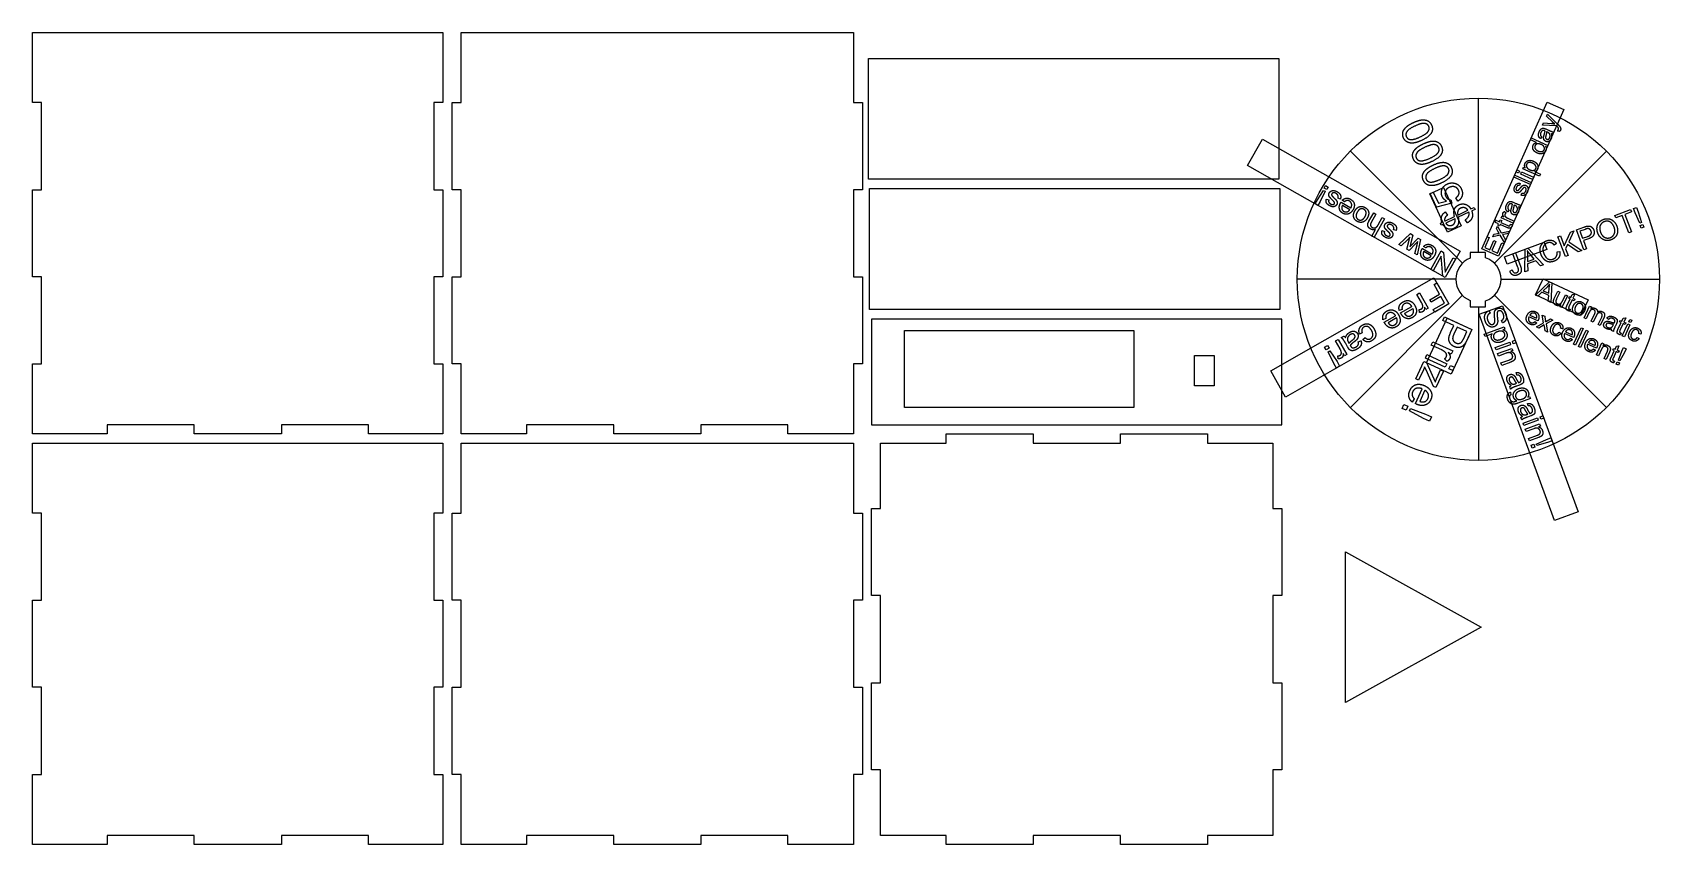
# Model space of a CAD drawing. Header units: millimetres. Extents: x 0 to 539, y 3 to 272.
import ezdxf

# ---------------------------------------------------------------- set-up
doc = ezdxf.new("R2010")
doc.units = ezdxf.units.MM
doc.layers.get('0').update_dxf_attribs({"linetype": 'CONTINUOUS'})

msp = doc.modelspace()

# ---------------------------------------------------------------- linework, layer by layer
for p, q in [((479.07, 199.12), (479.07, 250.25)), ((501.64, 244.3), (501.94, 244.97)), ((503.58, 242.42), (501.64, 244.3)), ((501.94, 244.97), (505.3, 241.66)), ((500.06, 237.46), (499.67, 236.84)), ((500.32, 241.34), (500.64, 242.06)), ((504.97, 241.07), (500.32, 241.34)), ((500.64, 242.06), (503.31, 241.86)), ((501.43, 240.05), (502.33, 239.65)), ((501.94, 239), (501.7, 239.11)), ((504.09, 239.12), (503.78, 238.42)), ((505.97, 239.24), (505.31, 239.44)), ((473.77, 195.55), (436.65, 232.68)), ((484.38, 195.55), (521.5, 232.68)), ((496.31, 236.41), (496.61, 237.08)), ((498.28, 235.53), (496.31, 236.41)), ((496.61, 237.08), (502.09, 234.63)), ((501.81, 234.01), (501.31, 234.23)), ((502.09, 234.63), (501.81, 234.01)), ((491.58, 225.8), (491.88, 226.47)), ((491.88, 226.47), (492.65, 226.12)), ((493.84, 226.82), (494.12, 227.43)), ((499.33, 224.37), (493.84, 226.82)), ((494.12, 227.43), (494.63, 227.2)), ((427.98, 220.46), (428.47, 221.31)), ((428.47, 221.31), (429.33, 220.82)), ((490.81, 224.08), (491.11, 224.75)), ((496.29, 221.63), (490.81, 224.08)), ((491.11, 224.75), (496.59, 222.31)), ((492.35, 225.45), (491.58, 225.8)), ((492.65, 226.12), (492.35, 225.45)), ((492.93, 222.01), (492.72, 221.31)), ((493.09, 225.12), (493.39, 225.8)), ((497.06, 223.35), (493.09, 225.12)), ((493.39, 225.8), (497.36, 224.03)), ((496.59, 222.31), (496.29, 221.63)), ((497.36, 224.03), (497.06, 223.35)), ((497.7, 225.91), (499.63, 225.04)), ((499.63, 225.04), (499.33, 224.37)), ((424.98, 215.24), (425.75, 216.59)), ((425.75, 216.59), (427.79, 219.69)), ((426.67, 216.06), (425.91, 214.71)), ((428.27, 219.42), (426.67, 216.06)), ((427.79, 219.69), (428.27, 219.42)), ((428.84, 219.97), (427.98, 220.46)), ((428.73, 216.84), (429.52, 216.52)), ((429.33, 220.82), (428.84, 219.97)), ((433.34, 216.81), (432.53, 217.11)), ((433.56, 215.76), (436.85, 213.9)), ((434.69, 215.91), (433.97, 216.44)), ((463.08, 218.64), (464.14, 219.14)), ((465.18, 214.13), (463.08, 218.64)), ((464.14, 219.14), (465.83, 215.52)), ((465.83, 215.52), (468.49, 216.17)), ((469.89, 216.54), (470.24, 215.43)), ((472.24, 216.12), (471.6, 217.24)), ((490.61, 215.79), (491.51, 215.39)), ((493.28, 218.08), (493.48, 218.79)), ((425.91, 214.71), (424.98, 215.24)), ((436.46, 213.31), (434, 214.7)), ((442.8, 209.49), (444.38, 212.29)), ((445.13, 211.86), (443.55, 209.07)), ((444.38, 212.29), (445.13, 211.86)), ((447.98, 210.25), (444.53, 204.16)), ((445.86, 208.26), (447.23, 210.68)), ((447.23, 210.68), (447.98, 210.25)), ((470.24, 215.43), (465.18, 214.13)), ((467.94, 209.54), (471.15, 211.03)), ((468.11, 212.56), (468.82, 211.49)), ((471.32, 210.31), (468.24, 208.88)), ((472.24, 211.54), (475.62, 213.12)), ((475.93, 212.46), (472.39, 210.81)), ((476.55, 213.55), (477.68, 214.08)), ((477.98, 213.42), (476.87, 212.9)), ((477.68, 214.08), (477.98, 213.42)), ((486.63, 210.65), (486.9, 211.26)), ((490.6, 208.88), (486.63, 210.65)), ((486.9, 211.26), (487.5, 210.99)), ((487.72, 212.75), (488.24, 212.24)), ((488.82, 210.48), (490.9, 209.55)), ((489.24, 213.21), (488.85, 212.59)), ((491.13, 214.75), (490.88, 214.86)), ((493.27, 214.86), (492.96, 214.16)), ((524.32, 211.39), (529.52, 213.34)), ((524.61, 210.62), (524.32, 211.39)), ((526.77, 211.43), (524.61, 210.62)), ((528.94, 205.65), (526.77, 211.43)), ((529.81, 212.57), (527.64, 211.75)), ((527.64, 211.75), (529.81, 205.97)), ((529.52, 213.34), (529.81, 212.57)), ((530.49, 213.71), (531.49, 214.08)), ((531.03, 212.25), (530.49, 213.71)), ((532.58, 208.87), (531.03, 212.25)), ((531.49, 214.08), (532.03, 212.63)), ((532.03, 212.63), (533.1, 209.07)), ((443.78, 204.59), (445.02, 206.77)), ((447.18, 206.38), (447.97, 206.07)), ((451.79, 206.36), (450.98, 206.66)), ((452.72, 201.73), (456.6, 205.37)), ((457.38, 204.92), (456.58, 201.88)), ((456.6, 205.37), (457.38, 204.92)), ((466.47, 208.85), (467, 209.1)), ((466.78, 208.2), (466.47, 208.85)), ((467.31, 208.45), (466.78, 208.2)), ((475.42, 208.94), (474.69, 209.96)), ((483.83, 204.36), (484.2, 205.2)), ((486.33, 204.86), (483.83, 204.36)), ((484.2, 205.2), (485.4, 205.4)), ((484.76, 209.09), (484.65, 209.94)), ((484.65, 209.94), (486.04, 209.32)), ((485.74, 208.65), (484.76, 209.09)), ((485.03, 207.06), (485.39, 207.87)), ((485.67, 205.97), (485.03, 207.06)), ((485.39, 207.87), (486.65, 205.66)), ((485.52, 208.16), (485.74, 208.65)), ((486.04, 207.93), (485.52, 208.16)), ((486.04, 209.32), (486.34, 210)), ((486.26, 208.42), (486.04, 207.93)), ((488.55, 207.4), (486.26, 208.42)), ((487.75, 202.48), (486.33, 204.86)), ((486.34, 210), (486.86, 209.77)), ((486.86, 209.77), (486.56, 209.09)), ((486.56, 209.09), (488.88, 208.05)), ((486.65, 205.66), (489.4, 206.2)), ((487.44, 205.11), (487.01, 205.04)), ((487.01, 205.04), (488.11, 203.3)), ((489.04, 205.37), (487.44, 205.11)), ((489.4, 206.2), (489.04, 205.37)), ((489.71, 208.5), (490.35, 208.33)), ((490.9, 209.55), (490.6, 208.88)), ((507.53, 201.38), (509.57, 205.86)), ((510.74, 206.3), (508.99, 202.61)), ((509.57, 205.86), (510.74, 206.3)), ((511.59, 206.61), (514.06, 207.54)), ((514.05, 200.06), (511.59, 206.61)), ((514.42, 206.79), (512.74, 206.17)), ((512.74, 206.17), (513.62, 203.82)), ((529.81, 205.97), (528.94, 205.65)), ((533.1, 209.07), (532.58, 208.87)), ((532.64, 208.08), (533.57, 208.43)), ((532.98, 207.17), (532.64, 208.08)), ((533.91, 207.51), (532.98, 207.17)), ((533.57, 208.43), (533.91, 207.51)), ((444.53, 204.16), (443.78, 204.59)), ((453.45, 201.32), (452.72, 201.73)), ((455.65, 203.45), (453.45, 201.32)), ((455.34, 200.25), (456.13, 203.19)), ((456.11, 199.82), (455.34, 200.25)), ((456.39, 204.15), (455.65, 203.45)), ((458.28, 202), (456.11, 199.82)), ((456.13, 203.19), (456.39, 204.15)), ((456.33, 201.04), (459.14, 203.92)), ((456.58, 201.88), (456.33, 201.04)), ((458, 198.74), (458.74, 201.69)), ((458.74, 201.69), (459.02, 202.78)), ((459.93, 203.48), (458.78, 198.3)), ((459.14, 203.92), (459.93, 203.48)), ((460.52, 200.49), (463.81, 198.62)), ((461.65, 200.63), (460.93, 201.16)), ((463.28, 193.54), (466.73, 199.63)), ((466.73, 199.63), (467.56, 199.16)), ((480.24, 200.37), (482, 204.33)), ((485.72, 197.93), (480.24, 200.37)), ((482.65, 204.05), (481.21, 200.81)), ((481.21, 200.81), (482.88, 200.06)), ((482, 204.33), (482.65, 204.05)), ((482.88, 200.06), (484.24, 203.09)), ((484.88, 202.81), (483.53, 199.77)), ((483.53, 199.77), (485.39, 198.94)), ((484.24, 203.09), (484.88, 202.81)), ((485.39, 198.94), (486.89, 202.31)), ((487.54, 202.02), (485.72, 197.93)), ((486.89, 202.31), (487.54, 202.02)), ((488.11, 203.3), (487.75, 202.48)), ((494.5, 192.73), (494.56, 200.22)), ((494.56, 200.22), (495.49, 200.57)), ((495.49, 200.57), (500.63, 195.03)), ((504.97, 202.08), (504.2, 201.56)), ((505.44, 204.31), (506.31, 204.63)), ((507.9, 197.75), (505.44, 204.31)), ((506.31, 204.63), (507.53, 201.38)), ((508.6, 201.8), (507.92, 200.35)), ((507.92, 200.35), (508.77, 198.08)), ((512.18, 199.36), (508.6, 201.8)), ((508.99, 202.61), (513.32, 199.79)), ((513.32, 199.79), (512.18, 199.36)), ((513.62, 203.82), (515.32, 204.46)), ((515.59, 203.68), (513.91, 203.05)), ((513.91, 203.05), (514.91, 200.39)), ((514.91, 200.39), (514.05, 200.06)), ((458.78, 198.3), (458, 198.74)), ((463.42, 198.03), (460.95, 199.43)), ((466.76, 197.88), (464.05, 193.1)), ((467.25, 191.29), (466.76, 197.88)), ((467.56, 199.16), (468.04, 192.56)), ((468.04, 192.56), (470.76, 197.34)), ((471.53, 196.91), (468.08, 190.82)), ((470.76, 197.34), (471.53, 196.91)), ((490.48, 198.69), (491.34, 199.02)), ((492.17, 194.18), (490.48, 198.69)), ((491.34, 199.02), (493.02, 194.55)), ((495.38, 198.32), (495.38, 196.13)), ((495.38, 196.13), (497.6, 196.96)), ((498.14, 196.35), (495.4, 195.33)), ((495.4, 195.33), (495.42, 193.07)), ((497.6, 196.96), (496.24, 198.52)), ((499.65, 194.66), (498.14, 196.35)), ((500.63, 195.03), (499.65, 194.66)), ((505.14, 199.34), (506.09, 199.45)), ((508.77, 198.08), (507.9, 197.75)), ((471.57, 190.25), (419.07, 190.25)), ((464.05, 193.1), (463.28, 193.54)), ((464.41, 188.5), (465.33, 189.02)), ((465.33, 189.02), (469.29, 182.07)), ((468.08, 190.82), (467.25, 191.29)), ((486.57, 190.25), (539.07, 190.25)), ((489.5, 192.97), (490.24, 193.37)), ((495.42, 193.07), (494.5, 192.73)), ((497.96, 184.96), (502.59, 189.43)), ((502.59, 189.43), (503.36, 189.07)), ((503.36, 189.07), (503.05, 182.59)), ((473.77, 184.95), (436.65, 147.82)), ((458.71, 185.24), (459.56, 185.73)), ((460.21, 182.61), (458.71, 185.24)), ((459.56, 185.73), (462.44, 180.7)), ((462.95, 183.48), (466.21, 185.34)), ((463.42, 182.66), (462.95, 183.48)), ((466.68, 184.52), (463.42, 182.66)), ((466.21, 185.34), (464.41, 188.5)), ((467.9, 182.37), (466.68, 184.52)), ((484.38, 184.95), (521.5, 147.82)), ((498.73, 184.61), (497.96, 184.96)), ((500.09, 185.98), (498.73, 184.61)), ((502.37, 184.92), (500.09, 185.98)), ((501.92, 187.78), (500.57, 186.46)), ((500.57, 186.46), (502.42, 185.6)), ((502.23, 182.97), (502.37, 184.92)), ((502.42, 185.6), (502.55, 187.38)), ((504.23, 183.87), (505.36, 186.31)), ((506.03, 186), (505.01, 183.81)), ((505.36, 186.31), (506.03, 186)), ((508.56, 184.82), (506.72, 180.88)), ((506.91, 183.02), (507.89, 185.13)), ((507.89, 185.13), (508.56, 184.82)), ((508.43, 181.49), (509.48, 183.75)), ((509, 183.98), (509.24, 184.5)), ((509.48, 183.75), (509, 183.98)), ((510.15, 183.44), (509.07, 181.14)), ((509.24, 184.5), (509.73, 184.27)), ((509.73, 184.27), (510.18, 185.25)), ((510.82, 183.13), (510.15, 183.44)), ((510.18, 185.25), (511.03, 185.34)), ((511.03, 185.34), (510.39, 183.96)), ((510.39, 183.96), (511.06, 183.65)), ((511.06, 183.65), (510.82, 183.13)), ((447.88, 176.02), (451.64, 178.16)), ((453.8, 180.29), (452.86, 179.9)), ((453.28, 179.1), (457.04, 181.24)), ((457.39, 180.51), (454.58, 178.91)), ((459.61, 179.3), (459.45, 180.26)), ((461.67, 180.26), (461.23, 181.02)), ((462.44, 180.7), (461.67, 180.26)), ((464.14, 180.22), (467.9, 182.37)), ((464.6, 179.4), (464.14, 180.22)), ((469.29, 182.07), (464.6, 179.4)), ((479.07, 181.12), (479.07, 130.25)), ((482.61, 179.85), (482.98, 179.05)), ((496.12, 178.35), (498.32, 177.32)), ((500.69, 175.85), (500.24, 178.36)), ((500.24, 178.36), (501.08, 177.98)), ((501.08, 177.98), (501.25, 176.77)), ((503.05, 182.59), (502.23, 182.97)), ((506.12, 181.16), (506.39, 181.74)), ((506.72, 180.88), (506.12, 181.16)), ((509.5, 180.31), (509.33, 179.67)), ((514.1, 177.44), (515.94, 181.38)), ((515.72, 179.17), (514.77, 177.13)), ((515.94, 181.38), (516.54, 181.1)), ((516.54, 181.1), (516.28, 180.55)), ((516.44, 176.35), (517.64, 178.91)), ((518.18, 178.32), (517.11, 176.03)), ((448.4, 177.21), (447.46, 176.82)), ((451.99, 177.43), (449.18, 175.83)), ((467.25, 176.64), (467.81, 177.84)), ((470.95, 174.93), (467.25, 176.64)), ((467.81, 177.84), (476.89, 173.65)), ((469.87, 172.61), (470.95, 174.93)), ((472.02, 174.44), (470.94, 172.09)), ((475.27, 172.95), (472.02, 174.44)), ((474.2, 170.62), (475.27, 172.95)), ((476.89, 173.65), (475.31, 170.23)), ((480.99, 172.09), (487.58, 174.5)), ((487.07, 175.77), (486.7, 176.58)), ((487.85, 173.77), (487.23, 173.54)), ((487.58, 174.5), (487.85, 173.77)), ((498.76, 176.45), (495.82, 177.82)), ((497.81, 176.25), (498.46, 175.84)), ((498.3, 174.48), (500.69, 175.85)), ((499.11, 174.1), (498.3, 174.48)), ((500.87, 175.17), (499.11, 174.1)), ((500.93, 174.74), (500.87, 175.17)), ((501.17, 173.14), (500.93, 174.74)), ((501.99, 172.76), (501.17, 173.14)), ((503.72, 176.74), (501.49, 175.52)), ((501.49, 175.52), (501.99, 172.76)), ((501.82, 176.49), (502.92, 177.12)), ((502.92, 177.12), (503.72, 176.74)), ((505.78, 172.74), (506.4, 172.35)), ((507, 173.8), (506.31, 174.01)), ((507.94, 172.84), (510.14, 171.81)), ((510.55, 168.76), (513.09, 174.2)), ((513.75, 173.89), (511.22, 168.45)), ((512.24, 167.97), (514.77, 173.41)), ((515.44, 173.1), (512.91, 167.66)), ((513.09, 174.2), (513.75, 173.89)), ((514.77, 177.13), (514.1, 177.44)), ((514.77, 173.41), (515.44, 173.1)), ((517.11, 176.03), (516.44, 176.35)), ((518.78, 175.26), (519.93, 177.74)), ((519.44, 174.95), (518.78, 175.26)), ((520.7, 177.65), (519.44, 174.95)), ((522.24, 176.96), (521.63, 177.35)), ((523.83, 172.9), (523.14, 173.23)), ((523.75, 175.05), (523.87, 175.29)), ((524.81, 175.54), (524.39, 174.65)), ((525.32, 173.61), (526.37, 175.88)), ((525.88, 176.11), (526.13, 176.63)), ((526.37, 175.88), (525.88, 176.11)), ((527.04, 175.57), (525.96, 173.27)), ((526.13, 176.63), (526.62, 176.4)), ((526.62, 176.4), (527.07, 177.37)), ((526.77, 171.53), (528.61, 175.47)), ((527.71, 175.26), (527.04, 175.57)), ((527.07, 177.37), (527.92, 177.47)), ((527.92, 177.47), (527.28, 176.09)), ((527.28, 176.09), (527.95, 175.78)), ((529.28, 175.16), (527.44, 171.22)), ((527.95, 175.78), (527.71, 175.26)), ((528.61, 175.47), (529.28, 175.16)), ((528.95, 176.2), (529.31, 176.97)), ((529.62, 175.89), (528.95, 176.2)), ((529.31, 176.97), (529.97, 176.66)), ((529.97, 176.66), (529.62, 175.89)), ((428.13, 167.8), (429.11, 168.36)), ((428.68, 166.83), (428.13, 167.8)), ((429.66, 167.39), (428.68, 166.83)), ((429.11, 168.36), (429.66, 167.39)), ((431.73, 169.85), (432.58, 170.34)), ((433.23, 167.22), (431.73, 169.85)), ((432.58, 170.34), (435.46, 165.31)), ((433.63, 170.93), (434.52, 171.44)), ((435.75, 167.84), (435.1, 168.98)), ((436.02, 169.37), (436.2, 169.05)), ((439.27, 169.54), (440.17, 169.9)), ((440.59, 172.47), (439.69, 172.1)), ((440.81, 170.32), (441.57, 170.92)), ((463.47, 168.41), (463.98, 169.53)), ((466.91, 166.83), (463.47, 168.41)), ((463.98, 169.53), (470.56, 166.5)), ((481.29, 171.28), (480.99, 172.09)), ((483.61, 172.13), (481.29, 171.28)), ((484.69, 167.65), (489.45, 169.39)), ((484.99, 166.84), (484.69, 167.65)), ((489.75, 168.58), (484.99, 166.84)), ((485.44, 165.61), (490.2, 167.36)), ((489.45, 169.39), (489.75, 168.58)), ((490.2, 167.36), (490.46, 166.63)), ((490.33, 169.71), (491.26, 170.05)), ((490.63, 168.91), (490.33, 169.71)), ((491.56, 169.25), (490.63, 168.91)), ((491.26, 170.05), (491.56, 169.25)), ((510.58, 170.94), (507.65, 172.31)), ((509.63, 170.74), (510.28, 170.33)), ((511.22, 168.45), (510.55, 168.76)), ((512.91, 167.66), (512.24, 167.97)), ((518.18, 167.39), (515.25, 168.76)), ((515.54, 169.29), (517.74, 168.27)), ((517.23, 167.19), (517.88, 166.79)), ((518.17, 165.21), (520, 169.15)), ((520, 169.15), (520.6, 168.87)), ((520.6, 168.87), (520.34, 168.31)), ((523.62, 166.83), (523.86, 167.35)), ((523.86, 167.35), (524.35, 167.12)), ((524.35, 167.12), (524.8, 168.1)), ((524.8, 168.1), (525.66, 168.19)), ((525.66, 168.19), (525.01, 166.81)), ((526.39, 172.43), (526.21, 171.8)), ((526.63, 166.42), (527.19, 167.62)), ((527.44, 171.22), (526.77, 171.53)), ((527.19, 167.62), (528.02, 167.24)), ((528.02, 167.24), (527.45, 166.03)), ((531.7, 170.99), (532.31, 170.6)), ((532.92, 172.05), (532.22, 172.25)), ((429.32, 166.19), (429.87, 166.5)), ((431.18, 162.37), (429.32, 166.19)), ((429.87, 166.5), (432.23, 162.97)), ((432.06, 160.83), (431.18, 162.37)), ((432.23, 162.97), (433.11, 161.43)), ((432.63, 163.91), (432.47, 164.87)), ((434.69, 164.87), (434.25, 165.63)), ((435.46, 165.31), (434.69, 164.87)), ((458.32, 157.24), (461, 163.06)), ((461, 163.06), (461.91, 162.64)), ((461.51, 164.17), (462.03, 165.28)), ((468.09, 161.14), (461.51, 164.17)), ((461.91, 162.64), (464.79, 156.24)), ((462.03, 165.28), (468.61, 162.25)), ((468.7, 163.02), (467.85, 163.88)), ((468.61, 162.25), (468.09, 161.14)), ((470.1, 165.49), (469.1, 165.95)), ((470.56, 166.5), (470.1, 165.49)), ((485.73, 164.8), (485.44, 165.61)), ((488.33, 165.76), (485.73, 164.8)), ((486.56, 162.55), (489.45, 163.61)), ((486.85, 161.74), (486.56, 162.55)), ((489.78, 162.81), (486.85, 161.74)), ((490.46, 166.63), (489.79, 166.38)), ((518.83, 164.9), (518.17, 165.21)), ((519.84, 167.05), (518.83, 164.9)), ((520.7, 164.03), (521.82, 166.43)), ((521.37, 163.72), (520.7, 164.03)), ((522.5, 166.14), (521.37, 163.72)), ((523.05, 164.34), (524.11, 166.6)), ((524.11, 166.6), (523.62, 166.83)), ((524.77, 166.29), (523.7, 163.99)), ((524.13, 163.16), (523.95, 162.52)), ((524.68, 162.17), (525.04, 162.93)), ((525.45, 161.81), (524.68, 162.17)), ((525.44, 165.98), (524.77, 166.29)), ((525.01, 166.81), (525.68, 166.5)), ((525.04, 162.93), (525.8, 162.57)), ((525.68, 166.5), (525.44, 165.98)), ((525.8, 162.57), (525.45, 161.81)), ((525.49, 163.44), (526.63, 166.42)), ((525.92, 163.24), (525.49, 163.44)), ((527.45, 166.03), (525.92, 163.24)), ((433.11, 161.43), (432.06, 160.83)), ((459.28, 156.79), (458.32, 157.24)), ((460.68, 159.84), (459.28, 156.79)), ((461.72, 160.23), (461.27, 161.27)), ((464.25, 154.74), (461.72, 160.23)), ((467.47, 159.78), (464.99, 154.4)), ((465.33, 157.52), (466.56, 160.2)), ((466.56, 160.2), (467.47, 159.78)), ((469.31, 160.58), (469.83, 161.69)), ((470.6, 159.99), (469.31, 160.58)), ((469.83, 161.69), (471.11, 161.1)), ((471.11, 161.1), (470.6, 159.99)), ((491.78, 158.51), (491.6, 159.33)), ((458.19, 149.06), (460.45, 153.96)), ((461.34, 153.48), (459.65, 149.8)), ((464.99, 154.4), (464.25, 154.74)), ((489.75, 153.84), (489.44, 154.68)), ((489.67, 152.85), (489.84, 152.02)), ((491.45, 155.68), (491.75, 155.79)), ((492.73, 155.22), (491.65, 154.83)), ((495.45, 151.24), (496.03, 151.45)), ((496.03, 151.45), (496.3, 150.7)), ((453.83, 147.48), (454.42, 148.77)), ((455.1, 146.9), (453.83, 147.48)), ((454.42, 148.77), (455.69, 148.18)), ((455.69, 148.18), (455.1, 146.9)), ((456.21, 146.72), (456.54, 147.44)), ((460.87, 144.18), (456.21, 146.72)), ((456.54, 147.44), (461.51, 145.56)), ((457.85, 150.65), (457.18, 149.56)), ((461.51, 145.56), (463.52, 144.63)), ((496.3, 150.7), (492.18, 149.2)), ((495.19, 145.47), (495.49, 145.58)), ((495.52, 148.29), (495.34, 149.12)), ((462.89, 143.25), (460.87, 144.18)), ((463.52, 144.63), (462.89, 143.25)), ((493.49, 143.63), (493.18, 144.47)), ((493.86, 142.63), (498.62, 144.37)), ((494.16, 141.82), (493.86, 142.63)), ((498.92, 143.57), (494.16, 141.82)), ((494.61, 140.59), (499.37, 142.34)), ((494.9, 139.79), (494.61, 140.59)), ((497.5, 140.74), (494.9, 139.79)), ((496.47, 145.01), (495.39, 144.62)), ((498.62, 144.37), (498.92, 143.57)), ((499.63, 141.61), (498.96, 141.36)), ((499.37, 142.34), (499.63, 141.61)), ((499.5, 144.7), (500.43, 145.04)), ((499.8, 143.89), (499.5, 144.7)), ((500.73, 144.23), (499.8, 143.89)), ((500.43, 145.04), (500.73, 144.23)), ((495.73, 137.53), (498.62, 138.59)), ((496.02, 136.72), (495.73, 137.53)), ((498.95, 137.8), (496.02, 136.72)), ((496.56, 135.27), (497.48, 135.6)), ((496.9, 134.34), (496.56, 135.27)), ((497.48, 135.6), (497.82, 134.68)), ((498.27, 135.66), (501.66, 137.18)), ((498.46, 135.14), (498.27, 135.66)), ((502.03, 136.18), (498.46, 135.14)), ((501.66, 137.18), (503.12, 137.71)), ((503.48, 136.71), (502.03, 136.18)), ((503.12, 137.71), (503.48, 136.71)), ((497.82, 134.68), (496.9, 134.34))]:
    msp.add_line(p, q)
for points in [[(24.69, 142), (24.69, 139), (0, 139), (0, 162.19), (3, 162.19), (3, 191.06), (0, 191.06), (0, 219.94), (3, 219.94), (3, 248.81), (0, 248.81), (0, 272), (136, 272), (136, 248.81), (133, 248.81), (133, 219.94), (136, 219.94), (136, 191.06), (133, 191.06), (133, 162.19), (136, 162.19), (136, 139), (111.31, 139), (111.31, 142), (82.44, 142), (82.44, 139), (53.56, 139), (53.56, 142)], [(142, 272), (272, 272), (272, 248.81), (275, 248.81), (275, 219.94), (272, 219.94), (272, 191.06), (275, 191.06), (275, 162.19), (272, 162.19), (272, 139), (250.31, 139), (250.31, 142), (221.44, 142), (221.44, 139), (192.56, 139), (192.56, 142), (163.69, 142), (163.69, 139), (142, 139), (142, 162.19), (139, 162.19), (139, 191.06), (142, 191.06), (142, 219.94), (139, 219.94), (139, 248.81), (142, 248.81)], [(412.95, 263.38), (412.95, 223.38), (276.95, 223.38), (276.95, 263.38)], [(507.39, 246.52), (485.72, 197.93), (480.24, 200.37), (501.91, 248.97)], [(407.53, 236.62), (473.01, 199.52), (468.08, 190.82), (402.6, 227.92)], [(413.32, 220.28), (413.32, 180.28), (277.32, 180.28), (277.32, 220.28)], [(467.49, 220.69), (473.4, 208), (468.87, 205.88), (462.96, 218.57)], [(501.75, 200.13), (488.64, 195.22), (487.72, 197.66), (500.83, 202.58)], [(410.25, 159.9), (464.34, 190.76), (469.29, 182.07), (415.21, 151.22)], [(512.96, 178.19), (498.05, 185.15), (500.5, 190.4), (515.41, 183.45)], [(504.34, 110.38), (479.32, 178.64), (487.07, 181.48), (512.09, 113.22)], [(414, 142), (414, 177), (278, 177), (278, 142)], [(288.87, 147.74), (288.87, 173.24), (364.87, 173.24), (364.87, 147.74)], [(461.9, 162.59), (468.73, 177.41), (476.89, 173.65), (470.06, 158.83)], [(385, 165), (391.5, 165), (391.5, 155), (385, 155)], [(53.56, 3), (53.56, 6), (24.69, 6), (24.69, 3), (0, 3), (0, 26.19), (3, 26.19), (3, 55.06), (0, 55.06), (0, 83.94), (3, 83.94), (3, 112.81), (0, 112.81), (0, 136), (136, 136), (136, 112.81), (133, 112.81), (133, 83.94), (136, 83.94), (136, 55.06), (133, 55.06), (133, 26.19), (136, 26.19), (136, 3), (111.31, 3), (111.31, 6), (82.44, 6), (82.44, 3)], [(250.31, 6), (221.44, 6), (221.44, 3), (192.56, 3), (192.56, 6), (163.69, 6), (163.69, 3), (142, 3), (142, 26.19), (139, 26.19), (139, 55.06), (142, 55.06), (142, 83.94), (139, 83.94), (139, 112.81), (142, 112.81), (142, 136), (272, 136), (272, 112.81), (275, 112.81), (275, 83.94), (272, 83.94), (272, 55.06), (275, 55.06), (275, 26.19), (272, 26.19), (272, 3), (250.31, 3)], [(411, 136), (411, 114.31), (414, 114.31), (414, 85.44), (411, 85.44), (411, 56.56), (414, 56.56), (414, 27.69), (411, 27.69), (411, 6), (389.31, 6), (389.31, 3), (360.44, 3), (360.44, 6), (331.56, 6), (331.56, 3), (302.69, 3), (302.69, 6), (281, 6), (281, 27.69), (278, 27.69), (278, 56.56), (281, 56.56), (281, 85.44), (278, 85.44), (278, 114.31), (281, 114.31), (281, 136), (302.69, 136), (302.69, 139), (331.56, 139), (331.56, 136), (360.44, 136), (360.44, 139), (389.31, 139), (389.31, 136)], [(435, 50), (435, 100), (480, 75)]]:
    msp.add_lwpolyline(points, close=True)
msp.add_lwpolyline([(481.39, 199.12), (476.39, 199.12), (476.39, 197.25, 0.688093), (476.39, 183.24), (476.39, 181.12), (481.39, 181.12), (481.39, 183.12, 0.726292), (481.39, 197.38)], format="xyb", close=True)
msp.add_circle((479.07, 190.25), 60)
for points in [[(457.54, 242.18), (459.14, 242.92), (460.27, 243.05)], [(460.27, 243.05), (461.4, 243.18), (462.25, 242.78)], [(462.25, 242.78), (463.08, 242.37), (463.54, 241.38)], [(453.99, 238.48), (454.02, 239.17), (454.41, 239.78)], [(454.29, 237.06), (453.95, 237.79), (453.99, 238.48)], [(454.41, 239.78), (454.8, 240.4), (455.5, 240.98)], [(455.35, 239.12), (454.85, 238.26), (455.22, 237.48)], [(455.22, 237.48), (455.57, 236.71), (456.44, 236.56)], [(458.08, 241.03), (455.84, 239.99), (455.35, 239.12)], [(455.5, 240.98), (456.19, 241.55), (457.54, 242.18)], [(456.44, 236.56), (457.53, 236.37), (459.76, 237.41)], [(461.29, 241.89), (460.3, 242.07), (458.08, 241.03)], [(459.76, 237.41), (462, 238.45), (462.5, 239.32)], [(463.56, 238.88), (462.85, 237.46), (460.3, 236.27)], [(462.63, 240.95), (462.27, 241.72), (461.29, 241.89)], [(462.5, 239.32), (462.99, 240.19), (462.63, 240.95)], [(463.54, 241.38), (464.16, 240.07), (463.56, 238.88)], [(499.12, 237.44), (498.95, 237.77), (498.99, 238.22)], [(498.99, 238.22), (499.02, 238.67), (499.25, 239.18)], [(499.67, 236.84), (499.29, 237.12), (499.12, 237.44)], [(499.25, 239.18), (499.48, 239.69), (499.74, 239.95)], [(499.76, 238.83), (499.55, 238.36), (499.62, 238.06)], [(499.62, 238.06), (499.68, 237.76), (500.06, 237.46)], [(499.74, 239.95), (500, 240.22), (500.25, 240.28)], [(500.33, 239.5), (499.99, 239.34), (499.76, 238.83)], [(500.25, 240.28), (500.49, 240.35), (500.8, 240.29)], [(501, 239.43), (500.59, 239.61), (500.33, 239.5)], [(500.71, 236.82), (500.66, 237.1), (500.7, 237.4)], [(500.7, 237.4), (500.74, 237.62), (500.87, 238.05)], [(500.8, 240.29), (500.99, 240.25), (501.43, 240.05)], [(500.87, 238.05), (501.13, 238.9), (501.17, 239.35)], [(501.17, 239.35), (501.03, 239.41), (501, 239.43)], [(501.46, 237.9), (501.34, 237.46), (501.33, 237.25)], [(501.33, 237.25), (501.33, 237.05), (501.44, 236.89)], [(501.7, 239.11), (501.68, 238.68), (501.46, 237.9)], [(502.57, 238.6), (502.39, 238.81), (501.94, 239)], [(502.33, 239.65), (503.27, 239.23), (503.54, 239.16)], [(502.84, 237.94), (502.8, 238.32), (502.57, 238.6)], [(502.7, 237.18), (502.87, 237.56), (502.84, 237.94)], [(503.35, 237.58), (503.33, 237.18), (503.15, 236.78)], [(503.23, 238.5), (503.38, 237.98), (503.35, 237.58)], [(503.78, 238.42), (503.52, 238.4), (503.23, 238.5)], [(503.31, 241.86), (503.82, 241.83), (504.36, 241.74)], [(503.54, 239.16), (503.8, 239.09), (504.09, 239.12)], [(504.36, 241.74), (503.95, 242.06), (503.58, 242.42)], [(505.11, 240.94), (505.06, 240.98), (504.97, 241.07)], [(505.52, 240.51), (505.44, 240.62), (505.11, 240.94)], [(505.3, 241.66), (505.85, 241.13), (506.04, 240.88)], [(505.31, 239.44), (505.47, 239.64), (505.54, 239.8)], [(505.63, 240.19), (505.61, 240.36), (505.52, 240.51)], [(505.54, 239.8), (505.64, 240.03), (505.63, 240.19)], [(506.25, 239.63), (506.16, 239.44), (505.97, 239.24)], [(506.04, 240.88), (506.29, 240.56), (506.34, 240.26)], [(506.34, 240.26), (506.39, 239.95), (506.25, 239.63)], [(455.59, 235.67), (454.75, 236.07), (454.29, 237.06)], [(457.56, 235.39), (456.42, 235.27), (455.59, 235.67)], [(457.27, 231.44), (457.31, 232.13), (457.7, 232.74)], [(460.3, 236.27), (458.69, 235.52), (457.56, 235.39)], [(457.7, 232.74), (458.08, 233.36), (458.78, 233.93)], [(458.63, 232.08), (458.14, 231.22), (458.5, 230.44)], [(461.36, 233.99), (459.12, 232.95), (458.63, 232.08)], [(458.78, 233.93), (459.48, 234.51), (460.83, 235.14)], [(460.83, 235.14), (462.42, 235.88), (463.56, 236.01)], [(464.57, 234.85), (463.58, 235.03), (461.36, 233.99)], [(463.05, 230.37), (465.28, 231.41), (465.78, 232.28)], [(463.56, 236.01), (464.69, 236.14), (465.53, 235.73)], [(466.85, 231.84), (466.13, 230.42), (463.58, 229.23)], [(465.91, 233.91), (465.56, 234.68), (464.57, 234.85)], [(465.53, 235.73), (466.36, 235.33), (466.83, 234.34)], [(465.78, 232.28), (466.27, 233.14), (465.91, 233.91)], [(466.83, 234.34), (467.44, 233.03), (466.85, 231.84)], [(497.1, 233.68), (497.02, 234.19), (497.24, 234.68)], [(497.58, 232.75), (497.19, 233.17), (497.1, 233.68)], [(497.24, 234.68), (497.4, 235.04), (497.68, 235.25)], [(498.57, 232.07), (497.98, 232.34), (497.58, 232.75)], [(497.68, 235.25), (497.95, 235.46), (498.28, 235.53)], [(497.83, 234.49), (497.63, 234.05), (497.86, 233.58)], [(498.55, 235.1), (498.03, 234.95), (497.83, 234.49)], [(497.86, 233.58), (498.09, 233.12), (498.88, 232.77)], [(499.89, 234.88), (499.07, 235.24), (498.55, 235.1)], [(499.75, 231.81), (499.18, 231.8), (498.57, 232.07)], [(498.88, 232.77), (499.64, 232.43), (500.16, 232.58)], [(500.75, 232.1), (500.31, 231.82), (499.75, 231.81)], [(500.85, 234.08), (500.63, 234.55), (499.89, 234.88)], [(500.16, 232.58), (500.68, 232.73), (500.88, 233.17)], [(500.94, 236.3), (500.76, 236.54), (500.71, 236.82)], [(501.4, 232.86), (501.19, 232.38), (500.75, 232.1)], [(500.88, 233.17), (501.08, 233.61), (500.85, 234.08)], [(501.41, 235.93), (501.12, 236.06), (500.94, 236.3)], [(501.31, 234.23), (501.73, 233.59), (501.4, 232.86)], [(502.39, 235.92), (501.91, 235.71), (501.41, 235.93)], [(501.44, 236.89), (501.54, 236.73), (501.71, 236.66)], [(501.71, 236.66), (501.98, 236.54), (502.25, 236.66)], [(502.25, 236.66), (502.52, 236.78), (502.7, 237.18)], [(503.15, 236.78), (502.86, 236.13), (502.39, 235.92)], [(457.57, 230.02), (457.23, 230.75), (457.27, 231.44)], [(458.87, 228.62), (458.03, 229.03), (457.57, 230.02)], [(458.5, 230.44), (458.86, 229.67), (459.72, 229.52)], [(460.84, 228.35), (459.71, 228.22), (458.87, 228.62)], [(459.72, 229.52), (460.82, 229.33), (463.05, 230.37)], [(463.58, 229.23), (461.97, 228.48), (460.84, 228.35)], [(460.98, 225.7), (461.36, 226.32), (462.07, 226.89)], [(464.64, 226.95), (462.4, 225.91), (461.91, 225.04)], [(462.07, 226.89), (462.76, 227.47), (464.11, 228.09)], [(464.11, 228.09), (465.7, 228.84), (466.84, 228.97)], [(467.85, 227.81), (466.87, 227.99), (464.64, 226.95)], [(466.84, 228.97), (467.97, 229.1), (468.81, 228.69)], [(469.2, 226.87), (468.84, 227.64), (467.85, 227.81)], [(468.81, 228.69), (469.65, 228.29), (470.11, 227.3)], [(469.06, 225.23), (469.55, 226.1), (469.2, 226.87)], [(470.11, 227.3), (470.72, 225.98), (470.13, 224.8)], [(494.4, 227.89), (494.37, 228.24), (494.54, 228.62)], [(494.63, 227.2), (494.43, 227.55), (494.4, 227.89)], [(494.54, 228.62), (494.77, 229.13), (495.2, 229.4)], [(495.04, 228.33), (494.85, 227.9), (495.1, 227.38)], [(495.75, 228.9), (495.23, 228.76), (495.04, 228.33)], [(495.1, 227.38), (495.36, 226.88), (496.12, 226.53)], [(495.2, 229.4), (495.64, 229.68), (496.2, 229.66)], [(497.03, 228.71), (496.27, 229.05), (495.75, 228.9)], [(496.12, 226.53), (496.89, 226.19), (497.39, 226.34)], [(496.2, 229.66), (496.77, 229.65), (497.34, 229.39)], [(498.06, 227.86), (497.82, 228.35), (497.03, 228.71)], [(497.34, 229.39), (497.95, 229.12), (498.34, 228.68)], [(497.39, 226.34), (497.9, 226.49), (498.09, 226.93)], [(498.09, 226.93), (498.3, 227.38), (498.06, 227.86)], [(498.67, 226.73), (498.52, 226.39), (498.26, 226.18)], [(498.34, 228.68), (498.73, 228.25), (498.8, 227.71)], [(498.8, 227.71), (498.87, 227.18), (498.67, 226.73)], [(460.86, 222.98), (460.52, 223.71), (460.56, 224.4)], [(460.56, 224.4), (460.59, 225.08), (460.98, 225.7)], [(462.15, 221.58), (461.32, 221.99), (460.86, 222.98)], [(461.91, 225.04), (461.42, 224.18), (461.78, 223.4)], [(461.78, 223.4), (462.14, 222.63), (463, 222.48)], [(464.13, 221.31), (462.99, 221.18), (462.15, 221.58)], [(463, 222.48), (464.1, 222.29), (466.33, 223.33)], [(466.86, 222.18), (465.26, 221.43), (464.13, 221.31)], [(466.33, 223.33), (468.56, 224.37), (469.06, 225.23)], [(470.13, 224.8), (469.42, 223.37), (466.86, 222.18)], [(467.01, 220), (467.45, 221.2), (468.74, 221.8)], [(468.74, 221.8), (469.97, 222.38), (471.2, 222.08)], [(471.2, 222.08), (472.71, 221.72), (473.41, 220.21)], [(491.11, 220.94), (491.32, 221.4), (491.61, 221.69)], [(491.61, 221.69), (491.9, 221.99), (492.21, 222.05)], [(492.13, 221.27), (491.86, 221.13), (491.69, 220.74)], [(492.72, 221.31), (492.4, 221.41), (492.13, 221.27)], [(492.21, 222.05), (492.51, 222.12), (492.93, 222.01)], [(492.82, 220.32), (493.33, 220.95), (493.58, 221.18)], [(493.58, 221.18), (493.82, 221.41), (494.13, 221.46)], [(494.13, 221.46), (494.43, 221.52), (494.77, 221.37)], [(494.77, 221.37), (495.11, 221.22), (495.32, 220.89)], [(498.26, 226.18), (498, 225.98), (497.7, 225.91)], [(428.6, 216.01), (428.56, 216.37), (428.73, 216.84)], [(428.95, 215.27), (428.64, 215.64), (428.6, 216.01)], [(429.52, 216.52), (429.37, 216.15), (429.51, 215.82)], [(429.5, 218.17), (429.47, 218.52), (429.68, 218.91)], [(429.77, 217.5), (429.53, 217.81), (429.5, 218.17)], [(429.51, 215.82), (429.64, 215.5), (430.07, 215.25)], [(429.68, 218.91), (429.9, 219.28), (430.3, 219.49)], [(430.68, 216.52), (430.01, 217.18), (429.77, 217.5)], [(430.3, 219.49), (430.71, 219.69), (431.22, 219.64)], [(430.5, 218.55), (430.35, 218.3), (430.49, 218.03)], [(430.49, 218.03), (430.59, 217.84), (431.11, 217.34)], [(431.03, 218.9), (430.66, 218.83), (430.5, 218.55)], [(431.23, 215.95), (431.14, 216.06), (430.68, 216.52)], [(431.91, 218.68), (431.39, 218.97), (431.03, 218.9)], [(431.11, 217.34), (431.82, 216.67), (432.05, 216.34)], [(431.22, 219.64), (431.73, 219.59), (432.25, 219.3)], [(431.41, 215.59), (431.38, 215.77), (431.23, 215.95)], [(432.57, 217.99), (432.42, 218.39), (431.91, 218.68)], [(432.05, 216.34), (432.28, 216), (432.3, 215.64)], [(432.3, 215.64), (432.31, 215.28), (432.12, 214.96)], [(432.25, 219.3), (433.11, 218.81), (433.36, 218.19)], [(432.53, 217.11), (432.72, 217.59), (432.57, 217.99)], [(433.36, 218.19), (433.61, 217.58), (433.34, 216.81)], [(433.44, 215.56), (433.48, 215.63), (433.56, 215.76)], [(433.97, 216.44), (434.54, 217.01), (435.24, 217.11)], [(435.54, 216.33), (435.13, 216.28), (434.69, 215.91)], [(435.24, 217.11), (435.95, 217.2), (436.72, 216.76)], [(436.37, 216.15), (435.95, 216.39), (435.54, 216.33)], [(437.07, 215.24), (436.92, 215.84), (436.37, 216.15)], [(436.72, 216.76), (437.69, 216.22), (437.92, 215.3)], [(467.12, 217.61), (466.57, 218.8), (467.01, 220)], [(468.49, 216.17), (467.54, 216.72), (467.12, 217.61)], [(468.14, 219.43), (467.84, 218.64), (468.24, 217.78)], [(469.39, 220.67), (468.44, 220.22), (468.14, 219.43)], [(468.24, 217.78), (468.49, 217.24), (468.94, 216.92)], [(468.94, 216.92), (469.39, 216.6), (469.89, 216.54)], [(471.26, 220.86), (470.39, 221.14), (469.39, 220.67)], [(472.5, 219.78), (472.13, 220.59), (471.26, 220.86)], [(471.6, 217.24), (472.39, 217.77), (472.61, 218.44)], [(473.67, 217.87), (473.34, 216.76), (472.24, 216.12)], [(472.61, 218.44), (472.81, 219.12), (472.5, 219.78)], [(473.41, 220.21), (473.99, 218.97), (473.67, 217.87)], [(488.43, 214.93), (488.66, 215.43), (488.92, 215.7)], [(488.92, 215.7), (489.18, 215.96), (489.43, 216.03)], [(489.43, 216.03), (489.68, 216.1), (489.98, 216.04)], [(489.98, 216.04), (490.17, 215.99), (490.61, 215.79)], [(490.94, 219.8), (490.89, 220.01), (490.93, 220.32)], [(490.93, 220.32), (490.97, 220.63), (491.11, 220.94)], [(491.17, 219.3), (490.99, 219.53), (490.94, 219.8)], [(491.6, 218.96), (491.34, 219.08), (491.17, 219.3)], [(491.69, 220.74), (491.48, 220.27), (491.54, 220.01)], [(491.54, 220.01), (491.61, 219.74), (491.81, 219.65)], [(492.2, 218.87), (491.89, 218.83), (491.6, 218.96)], [(491.81, 219.65), (491.95, 219.59), (492.09, 219.63)], [(492.09, 219.63), (492.23, 219.66), (492.38, 219.8)], [(492.77, 219.14), (492.51, 218.91), (492.2, 218.87)], [(492.38, 219.8), (492.46, 219.89), (492.82, 220.32)], [(493.55, 220.02), (493.04, 219.36), (492.77, 219.14)], [(494.47, 218.17), (493.97, 217.91), (493.28, 218.08)], [(493.48, 218.79), (493.9, 218.67), (494.23, 218.83)], [(494.09, 220.61), (493.94, 220.51), (493.55, 220.02)], [(494.54, 220.65), (494.31, 220.75), (494.09, 220.61)], [(494.23, 218.83), (494.56, 218.99), (494.76, 219.45)], [(495.32, 219.21), (494.97, 218.43), (494.47, 218.17)], [(494.88, 220.22), (494.79, 220.53), (494.54, 220.65)], [(494.76, 219.45), (494.97, 219.91), (494.88, 220.22)], [(495.32, 220.89), (495.53, 220.56), (495.53, 220.12)], [(495.53, 220.12), (495.52, 219.68), (495.32, 219.21)], [(429.78, 214.61), (429.26, 214.9), (428.95, 215.27)], [(430.48, 214.33), (430.12, 214.41), (429.78, 214.61)], [(430.07, 215.25), (430.59, 214.96), (430.9, 215.01)], [(431.07, 214.28), (430.83, 214.25), (430.48, 214.33)], [(430.9, 215.01), (431.22, 215.05), (431.35, 215.28)], [(431.68, 214.49), (431.4, 214.31), (431.07, 214.28)], [(431.35, 215.28), (431.43, 215.42), (431.41, 215.59)], [(432.12, 214.96), (431.95, 214.66), (431.68, 214.49)], [(433.04, 213.55), (432.82, 214.47), (433.44, 215.56)], [(434.15, 212.13), (433.26, 212.63), (433.04, 213.55)], [(434, 214.7), (433.73, 214.12), (433.81, 213.71)], [(433.81, 213.71), (433.92, 213.07), (434.49, 212.75)], [(435.98, 211.9), (435.06, 211.61), (434.15, 212.13)], [(434.49, 212.75), (435, 212.46), (435.55, 212.6)], [(435.55, 212.6), (436.1, 212.75), (436.46, 213.31)], [(437.54, 213.31), (436.9, 212.19), (435.98, 211.9)], [(436.85, 213.9), (437.22, 214.65), (437.07, 215.24)], [(437.92, 215.3), (438.15, 214.38), (437.54, 213.31)], [(437.75, 210.88), (437.51, 211.8), (438.11, 212.85)], [(438.9, 209.44), (437.99, 209.95), (437.75, 210.88)], [(438.11, 212.85), (438.59, 213.7), (439.12, 214.05)], [(438.9, 212.45), (438.43, 211.63), (438.57, 211)], [(438.57, 211), (438.7, 210.37), (439.25, 210.06)], [(440, 213.53), (439.39, 213.32), (438.9, 212.45)], [(439.12, 214.05), (439.65, 214.39), (440.3, 214.38)], [(441.16, 213.43), (440.61, 213.75), (440, 213.53)], [(440.3, 214.38), (440.94, 214.38), (441.51, 214.05)], [(440.42, 209.95), (441.03, 210.16), (441.51, 211.01)], [(442.27, 210.57), (441.58, 209.34), (440.56, 209.14)], [(441.86, 212.49), (441.73, 213.12), (441.16, 213.43)], [(441.51, 214.05), (442.44, 213.52), (442.68, 212.6)], [(441.51, 211.01), (441.99, 211.85), (441.86, 212.49)], [(442.68, 212.6), (442.91, 211.69), (442.27, 210.57)], [(467, 209.1), (466.65, 210.11), (466.86, 210.91)], [(466.86, 210.91), (467.12, 211.92), (468.11, 212.56)], [(468.01, 210.61), (467.8, 210.13), (467.94, 209.54)], [(468.82, 211.49), (468.21, 211.08), (468.01, 210.61)], [(470.96, 212.3), (470.95, 212.93), (471.12, 213.41)], [(471.15, 211.03), (470.97, 211.97), (470.96, 212.3)], [(471.12, 213.41), (471.3, 213.89), (471.67, 214.27)], [(471.21, 208.95), (471.44, 209.45), (471.32, 210.31)], [(471.67, 214.27), (472.04, 214.66), (472.56, 214.91)], [(472.34, 213.04), (472.11, 212.57), (472.24, 211.54)], [(473.17, 213.8), (472.56, 213.51), (472.34, 213.04)], [(472.39, 210.81), (472.58, 210.07), (472.51, 209.16)], [(472.56, 214.91), (473.72, 215.44), (474.83, 215.07)], [(474.56, 213.93), (473.88, 214.13), (473.17, 213.8)], [(475.62, 213.12), (475.24, 213.73), (474.56, 213.93)], [(474.69, 209.96), (475.52, 210.51), (475.79, 211.03)], [(474.83, 215.07), (475.95, 214.69), (476.55, 213.55)], [(475.79, 211.03), (476.17, 211.78), (475.93, 212.46)], [(477.13, 211.37), (477.1, 210.72), (476.68, 210.06)], [(476.87, 212.9), (477.15, 212.02), (477.13, 211.37)], [(487.14, 211.66), (487.09, 211.92), (487.19, 212.16)], [(487.5, 210.99), (487.18, 211.41), (487.14, 211.66)], [(487.19, 212.16), (487.35, 212.5), (487.72, 212.75)], [(487.87, 211.81), (487.78, 211.59), (487.83, 211.36)], [(487.83, 211.36), (487.89, 211.12), (488.09, 210.94)], [(488.24, 212.24), (487.98, 212.06), (487.87, 211.81)], [(488.09, 210.94), (488.4, 210.67), (488.82, 210.48)], [(488.31, 213.19), (488.14, 213.51), (488.17, 213.96)], [(488.17, 213.96), (488.2, 214.41), (488.43, 214.93)], [(488.85, 212.59), (488.47, 212.87), (488.31, 213.19)], [(488.94, 214.58), (488.73, 214.11), (488.8, 213.8)], [(488.8, 213.8), (488.86, 213.5), (489.24, 213.21)], [(489.51, 215.24), (489.17, 215.09), (488.94, 214.58)], [(490.18, 215.18), (489.77, 215.36), (489.51, 215.24)], [(489.89, 212.56), (489.84, 212.85), (489.88, 213.15)], [(489.88, 213.15), (489.92, 213.37), (490.05, 213.79)], [(490.12, 212.04), (489.94, 212.29), (489.89, 212.56)], [(490.05, 213.79), (490.31, 214.65), (490.35, 215.09)], [(490.59, 211.68), (490.3, 211.81), (490.12, 212.04)], [(490.35, 215.09), (490.22, 215.16), (490.18, 215.18)], [(490.64, 213.65), (490.52, 213.21), (490.52, 213)], [(490.52, 213), (490.51, 212.8), (490.62, 212.64)], [(491.57, 211.66), (491.09, 211.45), (490.59, 211.68)], [(490.62, 212.64), (490.72, 212.48), (490.89, 212.4)], [(490.88, 214.86), (490.87, 214.43), (490.64, 213.65)], [(490.89, 212.4), (491.16, 212.28), (491.43, 212.4)], [(491.75, 214.34), (491.57, 214.55), (491.13, 214.75)], [(491.43, 212.4), (491.7, 212.53), (491.88, 212.92)], [(491.51, 215.39), (492.45, 214.97), (492.72, 214.9)], [(492.33, 212.53), (492.04, 211.87), (491.57, 211.66)], [(492.02, 213.69), (491.98, 214.07), (491.75, 214.34)], [(491.88, 212.92), (492.05, 213.31), (492.02, 213.69)], [(492.53, 213.32), (492.51, 212.92), (492.33, 212.53)], [(492.41, 214.25), (492.56, 213.73), (492.53, 213.32)], [(492.96, 214.16), (492.7, 214.15), (492.41, 214.25)], [(492.72, 214.9), (492.99, 214.84), (493.27, 214.86)], [(520.53, 210.1), (521.43, 210.44), (522.32, 210.28)], [(522.32, 210.28), (523.22, 210.12), (523.89, 209.48)], [(440.56, 209.14), (439.72, 208.97), (438.9, 209.44)], [(439.25, 210.06), (439.81, 209.74), (440.42, 209.95)], [(442.61, 207.59), (442.36, 207.99), (442.4, 208.41)], [(442.4, 208.41), (442.43, 208.84), (442.8, 209.49)], [(443.35, 206.91), (442.86, 207.19), (442.61, 207.59)], [(443.55, 209.07), (443.23, 208.51), (443.33, 208.12)], [(443.33, 208.12), (443.43, 207.72), (443.87, 207.47)], [(445.02, 206.77), (444.15, 206.46), (443.35, 206.91)], [(443.87, 207.47), (444.2, 207.28), (444.6, 207.29)], [(444.6, 207.29), (444.98, 207.29), (445.28, 207.52)], [(445.28, 207.52), (445.57, 207.74), (445.86, 208.26)], [(447.05, 205.55), (447.01, 205.91), (447.18, 206.38)], [(447.4, 204.82), (447.09, 205.19), (447.05, 205.55)], [(447.97, 206.07), (447.82, 205.7), (447.96, 205.37)], [(447.95, 207.71), (447.92, 208.07), (448.13, 208.45)], [(448.22, 207.04), (447.98, 207.35), (447.95, 207.71)], [(447.96, 205.37), (448.08, 205.04), (448.52, 204.8)], [(448.13, 208.45), (448.34, 208.83), (448.75, 209.03)], [(449.13, 206.07), (448.46, 206.73), (448.22, 207.04)], [(448.75, 209.03), (449.16, 209.24), (449.67, 209.19)], [(448.95, 208.1), (448.8, 207.84), (448.94, 207.57)], [(448.94, 207.57), (449.04, 207.39), (449.56, 206.89)], [(449.48, 208.45), (449.11, 208.38), (448.95, 208.1)], [(449.68, 205.5), (449.59, 205.61), (449.13, 206.07)], [(450.36, 208.22), (449.84, 208.52), (449.48, 208.45)], [(449.56, 206.89), (450.27, 206.21), (450.5, 205.88)], [(449.67, 209.19), (450.18, 209.13), (450.7, 208.84)], [(449.86, 205.14), (449.83, 205.31), (449.68, 205.5)], [(449.8, 204.82), (449.88, 204.97), (449.86, 205.14)], [(451.02, 207.53), (450.87, 207.93), (450.36, 208.22)], [(450.5, 205.88), (450.73, 205.55), (450.75, 205.19)], [(450.75, 205.19), (450.75, 204.83), (450.57, 204.5)], [(450.7, 208.84), (451.56, 208.35), (451.81, 207.74)], [(450.98, 206.66), (451.17, 207.14), (451.02, 207.53)], [(451.81, 207.74), (452.06, 207.13), (451.79, 206.36)], [(468.69, 207.06), (467.94, 207.39), (467.31, 208.45)], [(468.24, 208.88), (468.64, 208.27), (469.24, 208.09)], [(471.01, 207.11), (469.82, 206.56), (468.69, 207.06)], [(469.24, 208.09), (469.83, 207.92), (470.4, 208.19)], [(470.4, 208.19), (470.97, 208.45), (471.21, 208.95)], [(472.07, 207.96), (471.68, 207.43), (471.01, 207.11)], [(472.51, 209.16), (472.46, 208.49), (472.07, 207.96)], [(476.68, 210.06), (476.26, 209.4), (475.42, 208.94)], [(485.4, 205.4), (485.75, 205.45), (485.97, 205.48)], [(485.97, 205.48), (485.8, 205.75), (485.67, 205.97)], [(489.38, 207.13), (489.15, 207.13), (488.55, 207.4)], [(488.88, 208.05), (489.17, 207.93), (489.27, 207.92)], [(489.27, 207.92), (489.37, 207.92), (489.45, 207.98)], [(489.81, 207.28), (489.6, 207.13), (489.38, 207.13)], [(489.45, 207.98), (489.54, 208.04), (489.6, 208.19)], [(489.6, 208.19), (489.65, 208.3), (489.71, 208.5)], [(490.18, 207.8), (490.02, 207.43), (489.81, 207.28)], [(490.35, 208.33), (490.28, 208.02), (490.18, 207.8)], [(514.06, 207.54), (514.71, 207.79), (515.08, 207.85)], [(515.25, 207.04), (515.01, 207.02), (514.42, 206.79)], [(515.08, 207.85), (515.59, 207.95), (516, 207.85)], [(515.94, 206.86), (515.63, 207.07), (515.25, 207.04)], [(515.32, 204.46), (516.16, 204.77), (516.39, 205.22)], [(517.3, 204.98), (516.99, 204.2), (515.59, 203.68)], [(516.42, 206.23), (516.26, 206.64), (515.94, 206.86)], [(516, 207.85), (516.42, 207.75), (516.76, 207.41)], [(516.39, 205.22), (516.63, 205.66), (516.42, 206.23)], [(516.76, 207.41), (517.12, 207.08), (517.3, 206.6)], [(517.3, 206.6), (517.61, 205.76), (517.3, 204.98)], [(518.69, 205.44), (518.08, 207.08), (518.61, 208.33)], [(518.61, 208.33), (519.14, 209.58), (520.53, 210.1)], [(519.68, 203.95), (519.02, 204.58), (518.69, 205.44)], [(519.46, 208.12), (519.04, 207.25), (519.59, 205.77)], [(520.81, 209.35), (519.89, 209.01), (519.46, 208.12)], [(519.59, 205.77), (520.04, 204.58), (520.93, 204.14)], [(522.1, 209.46), (521.46, 209.6), (520.81, 209.35)], [(523.24, 208.83), (522.75, 209.33), (522.1, 209.46)], [(522.78, 204.06), (523.76, 204.42), (524.13, 205.35)], [(524.04, 207.54), (523.73, 208.34), (523.24, 208.83)], [(523.89, 209.48), (524.56, 208.86), (524.93, 207.87)], [(524.13, 205.35), (524.51, 206.28), (524.04, 207.54)], [(525.2, 205.94), (525.09, 205), (524.51, 204.32)], [(524.93, 207.87), (525.31, 206.87), (525.2, 205.94)], [(448.23, 204.15), (447.71, 204.45), (447.4, 204.82)], [(448.93, 203.88), (448.57, 203.96), (448.23, 204.15)], [(448.52, 204.8), (449.04, 204.51), (449.35, 204.55)], [(449.52, 203.82), (449.27, 203.79), (448.93, 203.88)], [(449.35, 204.55), (449.67, 204.6), (449.8, 204.82)], [(450.13, 204.03), (449.85, 203.86), (449.52, 203.82)], [(450.57, 204.5), (450.4, 204.21), (450.13, 204.03)], [(459.02, 202.78), (458.96, 202.72), (458.28, 202)], [(460, 198.28), (459.78, 199.2), (460.4, 200.29)], [(460.4, 200.29), (460.44, 200.35), (460.52, 200.49)], [(460.93, 201.16), (461.49, 201.74), (462.2, 201.83)], [(462.5, 201.06), (462.09, 201.01), (461.65, 200.63)], [(462.2, 201.83), (462.91, 201.92), (463.68, 201.49)], [(463.32, 200.88), (462.91, 201.11), (462.5, 201.06)], [(464.03, 199.97), (463.88, 200.56), (463.32, 200.88)], [(463.68, 201.49), (464.64, 200.94), (464.88, 200.02)], [(463.81, 198.62), (464.18, 199.37), (464.03, 199.97)], [(464.88, 200.02), (465.1, 199.11), (464.49, 198.03)], [(496.24, 198.52), (495.62, 199.23), (495.26, 199.7)], [(495.26, 199.7), (495.38, 199.03), (495.38, 198.32)], [(499.83, 198.52), (499.45, 199.54), (499.55, 200.45)], [(499.55, 200.45), (499.66, 201.36), (500.23, 202.02)], [(500.23, 202.02), (500.8, 202.69), (501.67, 203.02)], [(500.8, 201.43), (500.43, 200.88), (500.46, 200.19)], [(500.46, 200.19), (500.48, 199.51), (500.72, 198.86)], [(501.93, 202.27), (501.17, 201.99), (500.8, 201.43)], [(501.67, 203.02), (502.65, 203.39), (503.51, 203.14)], [(503.14, 202.35), (502.59, 202.52), (501.93, 202.27)], [(504.2, 201.56), (503.7, 202.19), (503.14, 202.35)], [(503.51, 203.14), (504.37, 202.89), (504.97, 202.08)], [(521.24, 203.14), (520.35, 203.32), (519.68, 203.95)], [(520.93, 204.14), (521.82, 203.7), (522.78, 204.06)], [(523.07, 203.32), (522.14, 202.97), (521.24, 203.14)], [(524.51, 204.32), (523.92, 203.64), (523.07, 203.32)], [(461.1, 196.85), (460.22, 197.36), (460, 198.28)], [(460.95, 199.43), (460.69, 198.84), (460.76, 198.43)], [(460.76, 198.43), (460.87, 197.8), (461.44, 197.47)], [(462.94, 196.63), (462.02, 196.34), (461.1, 196.85)], [(461.44, 197.47), (461.96, 197.18), (462.51, 197.33)], [(462.51, 197.33), (463.05, 197.47), (463.42, 198.03)], [(464.49, 198.03), (463.86, 196.92), (462.94, 196.63)], [(492.39, 193.32), (492.38, 193.61), (492.17, 194.18)], [(493.02, 194.55), (493.33, 193.73), (493.3, 193.2)], [(500.83, 196.89), (500.18, 197.58), (499.83, 198.52)], [(500.72, 198.86), (501.04, 198.02), (501.51, 197.49)], [(502.31, 196.02), (501.49, 196.2), (500.83, 196.89)], [(501.51, 197.49), (501.99, 196.96), (502.62, 196.84)], [(504.2, 196.24), (503.14, 195.84), (502.31, 196.02)], [(502.62, 196.84), (503.25, 196.73), (503.85, 196.95)], [(503.85, 196.95), (504.58, 197.23), (504.93, 197.84)], [(505.72, 197.45), (505.22, 196.62), (504.2, 196.24)], [(504.93, 197.84), (505.27, 198.45), (505.14, 199.34)], [(506.09, 199.45), (506.22, 198.28), (505.72, 197.45)], [(490.49, 191.66), (489.85, 191.99), (489.5, 192.97)], [(490.24, 193.37), (490.56, 192.63), (490.91, 192.45)], [(492, 191.66), (491.14, 191.34), (490.49, 191.66)], [(490.91, 192.45), (491.27, 192.27), (491.71, 192.43)], [(491.71, 192.43), (492.04, 192.56), (492.22, 192.79)], [(492.93, 192.28), (492.58, 191.88), (492, 191.66)], [(492.22, 192.79), (492.4, 193.03), (492.39, 193.32)], [(493.3, 193.2), (493.27, 192.68), (492.93, 192.28)], [(502.69, 188.68), (502.34, 188.21), (501.92, 187.78)], [(502.55, 187.38), (502.61, 188.18), (502.69, 188.68)], [(503.98, 183.23), (504.03, 183.44), (504.23, 183.87)], [(505.01, 183.81), (504.77, 183.29), (504.73, 183.09)], [(447.46, 176.82), (447.23, 177.71), (447.55, 178.46)], [(447.55, 178.46), (447.87, 179.21), (448.74, 179.71)], [(448.48, 178.3), (448.29, 177.87), (448.4, 177.21)], [(449.14, 179.01), (448.67, 178.74), (448.48, 178.3)], [(448.74, 179.71), (449.85, 180.34), (450.88, 180.03)], [(450.44, 179.16), (449.77, 179.37), (449.14, 179.01)], [(451.64, 178.16), (451.12, 178.96), (450.44, 179.16)], [(450.88, 180.03), (451.92, 179.72), (452.62, 178.49)], [(452.62, 178.49), (453.34, 177.22), (453.09, 176.14)], [(452.86, 179.9), (452.62, 180.79), (452.95, 181.54)], [(452.95, 181.54), (453.27, 182.29), (454.14, 182.79)], [(453.41, 178.87), (453.36, 178.95), (453.28, 179.1)], [(455.15, 177.3), (454.12, 177.62), (453.41, 178.87)], [(453.88, 181.38), (453.69, 180.95), (453.8, 180.29)], [(454.54, 182.09), (454.07, 181.82), (453.88, 181.38)], [(454.14, 182.79), (455.25, 183.42), (456.28, 183.11)], [(455.84, 182.24), (455.17, 182.45), (454.54, 182.09)], [(454.58, 178.91), (455, 178.31), (455.44, 178.14)], [(455.44, 178.14), (456.13, 177.88), (456.78, 178.25)], [(457.04, 181.24), (456.52, 182.04), (455.84, 182.24)], [(456.28, 183.11), (457.32, 182.8), (458.02, 181.57)], [(456.78, 178.25), (457.37, 178.59), (457.55, 179.21)], [(458.49, 179.23), (458.23, 178.15), (457.19, 177.56)], [(457.55, 179.21), (457.72, 179.83), (457.39, 180.51)], [(458.02, 181.57), (458.74, 180.3), (458.49, 179.23)], [(459.45, 180.26), (459.87, 180.25), (460.18, 180.43)], [(460.64, 179.52), (460.21, 179.28), (459.61, 179.3)], [(460.18, 180.43), (460.46, 180.59), (460.59, 180.89)], [(460.64, 181.53), (460.52, 182.07), (460.21, 182.61)], [(460.59, 180.89), (460.72, 181.18), (460.64, 181.53)], [(461.09, 180.01), (460.94, 179.69), (460.64, 179.52)], [(461.23, 181.02), (461.24, 180.32), (461.09, 180.01)], [(481.13, 177.82), (481.17, 178.52), (481.56, 179.05)], [(481.56, 179.05), (481.96, 179.59), (482.61, 179.85)], [(482.27, 178.49), (482.04, 178.16), (482, 177.64)], [(482.98, 179.05), (482.51, 178.81), (482.27, 178.49)], [(484.43, 177.73), (484.32, 178.72), (484.38, 179.15)], [(484.38, 179.15), (484.45, 179.71), (484.73, 180.08)], [(484.73, 180.08), (485.01, 180.44), (485.47, 180.61)], [(485.34, 179.32), (485.21, 178.99), (485.35, 177.84)], [(485.83, 179.79), (485.48, 179.66), (485.34, 179.32)], [(485.47, 180.61), (485.96, 180.79), (486.5, 180.67)], [(486.66, 179.69), (486.24, 179.94), (485.83, 179.79)], [(486.5, 180.67), (487.04, 180.54), (487.46, 180.08)], [(487.37, 178.64), (487.08, 179.43), (486.66, 179.69)], [(487.47, 177.38), (487.65, 177.88), (487.37, 178.64)], [(487.46, 180.08), (487.88, 179.62), (488.13, 178.96)], [(488.13, 178.96), (488.39, 178.23), (488.36, 177.59)], [(495.01, 176.55), (494.75, 177.32), (495.2, 178.28)], [(495.2, 178.28), (495.66, 179.27), (496.43, 179.58)], [(496.85, 179.01), (496.39, 178.85), (496.12, 178.35)], [(496.43, 179.58), (497.2, 179.89), (498.01, 179.51)], [(497.77, 178.96), (497.31, 179.17), (496.85, 179.01)], [(498.41, 178.19), (498.27, 178.72), (497.77, 178.96)], [(498.01, 179.51), (498.8, 179.14), (499.05, 178.37)], [(498.32, 177.32), (498.5, 177.84), (498.41, 178.19)], [(499.05, 178.37), (499.3, 177.6), (498.85, 176.63)], [(503.95, 182.63), (503.9, 182.9), (503.98, 183.23)], [(504.24, 182.09), (504, 182.36), (503.95, 182.63)], [(504.83, 181.65), (504.48, 181.81), (504.24, 182.09)], [(504.73, 183.09), (504.67, 182.8), (504.8, 182.55)], [(504.8, 182.55), (504.93, 182.3), (505.23, 182.16)], [(506.39, 181.74), (505.62, 181.28), (504.83, 181.65)], [(505.23, 182.16), (505.53, 182.02), (505.87, 182.05)], [(505.87, 182.05), (506.21, 182.09), (506.44, 182.3)], [(506.44, 182.3), (506.67, 182.52), (506.91, 183.02)], [(508.14, 180.66), (508.15, 180.89), (508.43, 181.49)], [(508.28, 180.23), (508.14, 180.44), (508.14, 180.66)], [(508.79, 179.85), (508.43, 180.02), (508.28, 180.23)], [(509.33, 179.67), (509.02, 179.75), (508.79, 179.85)], [(509.07, 181.14), (508.94, 180.86), (508.94, 180.76)], [(508.94, 180.76), (508.94, 180.66), (508.99, 180.58)], [(508.99, 180.58), (509.05, 180.49), (509.2, 180.42)], [(509.2, 180.42), (509.31, 180.37), (509.5, 180.31)], [(510.34, 179.73), (510.08, 180.5), (510.55, 181.49)], [(511.44, 178.57), (510.61, 178.96), (510.34, 179.73)], [(510.55, 181.49), (511.06, 182.59), (511.91, 182.83)], [(511.23, 181.17), (510.88, 180.42), (511.04, 179.88)], [(511.04, 179.88), (511.19, 179.36), (511.69, 179.12)], [(512.09, 182.15), (511.59, 181.93), (511.23, 181.17)], [(512.5, 178.37), (511.95, 178.33), (511.44, 178.57)], [(511.69, 179.12), (512.19, 178.89), (512.7, 179.11)], [(511.91, 182.83), (512.62, 183.03), (513.36, 182.69)], [(513.1, 182.14), (512.6, 182.37), (512.09, 182.15)], [(513.48, 178.74), (513.05, 178.41), (512.5, 178.37)], [(512.7, 179.11), (513.2, 179.34), (513.56, 180.11)], [(513.74, 181.38), (513.59, 181.91), (513.1, 182.14)], [(513.36, 182.69), (514.17, 182.31), (514.43, 181.54)], [(514.26, 179.83), (513.91, 179.07), (513.48, 178.74)], [(513.56, 180.11), (513.9, 180.84), (513.74, 181.38)], [(514.43, 181.54), (514.7, 180.77), (514.26, 179.83)], [(516.22, 179.94), (515.97, 179.71), (515.72, 179.17)], [(516.76, 180.22), (516.46, 180.18), (516.22, 179.94)], [(516.28, 180.55), (516.6, 180.75), (516.99, 180.78)], [(517.35, 180.12), (517.07, 180.25), (516.76, 180.22)], [(516.99, 180.78), (517.38, 180.81), (517.77, 180.63)], [(517.79, 179.65), (517.73, 179.95), (517.35, 180.12)], [(517.64, 178.91), (517.84, 179.35), (517.79, 179.65)], [(517.77, 180.63), (518.21, 180.43), (518.4, 180.11)], [(518.86, 179.08), (518.46, 178.93), (518.18, 178.32)], [(518.4, 180.11), (518.6, 179.8), (518.56, 179.42)], [(518.56, 179.42), (519.35, 179.89), (520.1, 179.54)], [(519.68, 179.03), (519.27, 179.23), (518.86, 179.08)], [(520.03, 178.74), (519.91, 178.93), (519.68, 179.03)], [(519.93, 177.74), (520.12, 178.14), (520.14, 178.35)], [(520.14, 178.35), (520.16, 178.55), (520.03, 178.74)], [(520.1, 179.54), (520.69, 179.27), (520.85, 178.8)], [(520.85, 178.8), (521.02, 178.33), (520.7, 177.65)], [(522.24, 177.89), (522.57, 178.06), (523.02, 178.01)], [(523.02, 178.01), (523.47, 177.98), (523.98, 177.74)], [(435.63, 172.01), (435.97, 172.42), (436.48, 172.71)], [(436.48, 172.71), (437.31, 173.18), (437.98, 173.04)], [(437.98, 173.04), (438.66, 172.88), (439.02, 172.25)], [(439.69, 172.1), (439.34, 173.04), (439.62, 173.86)], [(439.62, 173.86), (439.91, 174.67), (440.73, 175.14)], [(440.48, 173.66), (440.32, 173.16), (440.59, 172.47)], [(441.14, 174.44), (440.64, 174.16), (440.48, 173.66)], [(440.73, 175.14), (441.77, 175.73), (442.78, 175.42)], [(442.42, 174.56), (441.77, 174.8), (441.14, 174.44)], [(443.65, 173.31), (443.07, 174.32), (442.42, 174.56)], [(442.78, 175.42), (443.79, 175.09), (444.51, 173.83)], [(444.08, 171.62), (444.22, 172.31), (443.65, 173.31)], [(444.51, 173.83), (444.98, 173.02), (445.06, 172.25)], [(448.01, 175.79), (447.97, 175.87), (447.88, 176.02)], [(449.75, 174.22), (448.72, 174.54), (448.01, 175.79)], [(449.18, 175.83), (449.6, 175.23), (450.05, 175.06)], [(451.79, 174.48), (450.78, 173.9), (449.75, 174.22)], [(450.05, 175.06), (450.73, 174.8), (451.38, 175.17)], [(451.38, 175.17), (451.97, 175.51), (452.15, 176.13)], [(453.09, 176.14), (452.84, 175.07), (451.79, 174.48)], [(452.15, 176.13), (452.32, 176.75), (451.99, 177.43)], [(457.19, 177.56), (456.18, 176.98), (455.15, 177.3)], [(469.45, 169.57), (468.99, 170.68), (469.87, 172.61)], [(481.42, 176.23), (481.09, 177.12), (481.13, 177.82)], [(482.13, 175.06), (481.67, 175.53), (481.42, 176.23)], [(482, 177.64), (481.98, 177.12), (482.18, 176.56)], [(483.17, 174.46), (482.6, 174.59), (482.13, 175.06)], [(482.18, 176.56), (482.36, 176.06), (482.65, 175.73)], [(482.65, 175.73), (482.94, 175.4), (483.26, 175.31)], [(484.27, 174.52), (483.75, 174.33), (483.17, 174.46)], [(483.26, 175.31), (483.59, 175.22), (483.9, 175.33)], [(483.9, 175.33), (484.2, 175.45), (484.37, 175.71)], [(485.44, 172.89), (484.52, 172.55), (484.22, 172.02)], [(485.11, 175.14), (484.8, 174.72), (484.27, 174.52)], [(484.37, 175.71), (484.54, 175.97), (484.54, 176.44)], [(484.54, 176.44), (484.55, 176.75), (484.43, 177.73)], [(485.47, 176.23), (485.41, 175.56), (485.11, 175.14)], [(485.35, 177.84), (485.5, 176.69), (485.47, 176.23)], [(486.98, 173.01), (486.36, 173.23), (485.44, 172.89)], [(486.7, 176.58), (487.3, 176.88), (487.47, 177.38)], [(487.8, 172.27), (487.61, 172.78), (486.98, 173.01)], [(487.98, 176.47), (487.64, 176), (487.07, 175.77)], [(487.23, 173.54), (487.69, 173.41), (487.99, 173.15)], [(488.36, 177.59), (488.33, 176.94), (487.98, 176.47)], [(487.99, 173.15), (488.29, 172.89), (488.46, 172.42)], [(496.13, 175.38), (495.27, 175.78), (495.01, 176.55)], [(495.82, 177.82), (495.56, 177.15), (495.73, 176.65)], [(495.73, 176.65), (495.9, 176.15), (496.39, 175.92)], [(497.41, 175.19), (496.82, 175.06), (496.13, 175.38)], [(496.39, 175.92), (496.76, 175.75), (497.11, 175.82)], [(497.11, 175.82), (497.46, 175.9), (497.81, 176.25)], [(498.46, 175.84), (498.01, 175.31), (497.41, 175.19)], [(498.85, 176.63), (498.82, 176.57), (498.76, 176.45)], [(501.25, 176.77), (501.3, 176.43), (501.32, 176.2)], [(501.32, 176.2), (501.6, 176.37), (501.82, 176.49)], [(503.03, 172.8), (502.79, 173.56), (503.25, 174.55)], [(504.09, 171.67), (503.28, 172.04), (503.03, 172.8)], [(503.25, 174.55), (503.55, 175.18), (503.98, 175.56)], [(503.94, 174.24), (503.57, 173.45), (503.71, 172.95)], [(503.71, 172.95), (503.85, 172.45), (504.34, 172.22)], [(504.79, 175.24), (504.31, 175.03), (503.94, 174.24)], [(503.98, 175.56), (504.42, 175.94), (504.96, 175.98)], [(505.78, 175.22), (505.28, 175.46), (504.79, 175.24)], [(504.96, 175.98), (505.5, 176.02), (506.01, 175.78)], [(505.11, 172.15), (505.48, 172.27), (505.78, 172.74)], [(506.26, 174.76), (506.12, 175.07), (505.78, 175.22)], [(506.01, 175.78), (506.65, 175.48), (506.91, 174.97)], [(506.31, 174.01), (506.4, 174.45), (506.26, 174.76)], [(506.83, 171.04), (506.57, 171.8), (507.02, 172.77)], [(506.91, 174.97), (507.17, 174.45), (507, 173.8)], [(507.02, 172.77), (507.48, 173.76), (508.25, 174.07)], [(508.67, 173.5), (508.21, 173.34), (507.94, 172.84)], [(508.25, 174.07), (509.02, 174.38), (509.84, 174)], [(509.59, 173.45), (509.13, 173.66), (508.67, 173.5)], [(510.23, 172.68), (510.1, 173.21), (509.59, 173.45)], [(509.84, 174), (510.63, 173.63), (510.88, 172.86)], [(510.14, 171.81), (510.33, 172.33), (510.23, 172.68)], [(510.88, 172.86), (511.13, 172.09), (510.67, 171.11)], [(520.66, 174.66), (520.46, 175.14), (520.69, 175.63)], [(521.51, 173.88), (520.86, 174.18), (520.66, 174.66)], [(520.69, 175.63), (520.82, 175.92), (521.06, 176.1)], [(521.06, 176.1), (521.31, 176.28), (521.59, 176.32)], [(521.41, 175.32), (521.29, 175.05), (521.4, 174.78)], [(521.4, 174.78), (521.52, 174.51), (521.91, 174.32)], [(521.65, 175.59), (521.49, 175.49), (521.41, 175.32)], [(522.3, 173.66), (521.9, 173.69), (521.51, 173.88)], [(521.59, 176.32), (521.87, 176.37), (522.17, 176.32)], [(521.63, 177.35), (521.92, 177.73), (522.24, 177.89)], [(522.02, 175.69), (521.81, 175.69), (521.65, 175.59)], [(521.91, 174.32), (522.3, 174.14), (522.68, 174.17)], [(522.66, 175.55), (522.22, 175.68), (522.02, 175.69)], [(522.17, 176.32), (522.39, 176.28), (522.81, 176.14)], [(522.85, 177.39), (522.55, 177.33), (522.24, 176.96)], [(523.23, 173.77), (522.71, 173.63), (522.3, 173.66)], [(523.87, 175.29), (523.44, 175.31), (522.66, 175.55)], [(522.68, 174.17), (523.06, 174.2), (523.33, 174.43)], [(522.81, 176.14), (523.67, 175.86), (524.11, 175.81)], [(523.62, 177.23), (523.15, 177.45), (522.85, 177.39)], [(523.14, 173.23), (523.13, 173.48), (523.23, 173.77)], [(523.33, 174.43), (523.55, 174.6), (523.75, 175.05)], [(524.28, 176.65), (524.13, 177), (523.62, 177.23)], [(523.88, 173.45), (523.81, 173.19), (523.83, 172.9)], [(524.39, 174.65), (523.96, 173.72), (523.88, 173.45)], [(523.98, 177.74), (524.48, 177.5), (524.74, 177.24)], [(524.11, 175.81), (524.18, 175.95), (524.2, 175.99)], [(524.2, 175.99), (524.39, 176.39), (524.28, 176.65)], [(524.74, 177.24), (525, 176.97), (525.06, 176.72)], [(525.06, 176.17), (525.01, 175.99), (524.81, 175.54)], [(525.03, 172.78), (525.04, 173.01), (525.32, 173.61)], [(525.17, 172.35), (525.02, 172.56), (525.03, 172.78)], [(525.06, 176.72), (525.13, 176.47), (525.06, 176.17)], [(525.96, 173.27), (525.83, 172.98), (525.83, 172.88)], [(525.83, 172.88), (525.82, 172.78), (525.88, 172.7)], [(525.88, 172.7), (525.94, 172.61), (526.09, 172.54)], [(526.09, 172.54), (526.2, 172.49), (526.39, 172.43)], [(528.94, 171.05), (528.7, 171.81), (529.16, 172.8)], [(529.16, 172.8), (529.46, 173.43), (529.89, 173.81)], [(530.7, 173.49), (530.22, 173.28), (529.86, 172.49)], [(529.89, 173.81), (530.33, 174.19), (530.87, 174.23)], [(531.69, 173.47), (531.19, 173.71), (530.7, 173.49)], [(530.87, 174.23), (531.42, 174.27), (531.92, 174.03)], [(532.17, 173.01), (532.03, 173.31), (531.69, 173.47)], [(531.92, 174.03), (532.57, 173.73), (532.82, 173.22)], [(532.22, 172.25), (532.31, 172.69), (532.17, 173.01)], [(532.82, 173.22), (533.08, 172.7), (532.92, 172.05)], [(433.66, 166.14), (433.54, 166.68), (433.23, 167.22)], [(434.19, 170.46), (433.95, 170.74), (433.63, 170.93)], [(435.1, 168.98), (434.42, 170.17), (434.19, 170.46)], [(434.52, 171.44), (434.8, 171.25), (435.04, 170.92)], [(435.04, 170.92), (435.29, 171.59), (435.63, 172.01)], [(435.9, 171.21), (435.64, 170.78), (435.67, 170.3)], [(435.67, 170.3), (435.7, 169.93), (436.02, 169.37)], [(436.24, 167.08), (436.07, 167.27), (435.75, 167.84)], [(436.65, 171.93), (436.16, 171.65), (435.9, 171.21)], [(436.2, 169.05), (436.56, 169.51), (437.41, 170.17)], [(437.94, 169.55), (436.97, 168.84), (436.58, 168.39)], [(436.58, 168.39), (436.68, 168.21), (436.7, 168.16)], [(437.54, 172.13), (437.15, 172.21), (436.65, 171.93)], [(436.7, 168.16), (437, 167.64), (437.37, 167.56)], [(437.37, 167.56), (437.86, 167.46), (438.5, 167.83)], [(437.41, 170.17), (437.89, 170.55), (438.06, 170.77)], [(438.12, 171.71), (437.93, 172.05), (437.54, 172.13)], [(438.62, 170.11), (438.41, 169.9), (437.94, 169.55)], [(438.06, 170.77), (438.22, 170.99), (438.23, 171.24)], [(438.23, 171.24), (438.25, 171.49), (438.12, 171.71)], [(438.5, 167.83), (439.1, 168.17), (439.27, 168.55)], [(439.08, 170.74), (438.91, 170.4), (438.62, 170.11)], [(439.82, 167.88), (439.43, 167.42), (438.78, 167.05)], [(439.02, 172.25), (439.23, 171.88), (439.24, 171.48)], [(439.24, 171.48), (439.24, 171.08), (439.08, 170.74)], [(439.27, 168.55), (439.44, 168.92), (439.27, 169.54)], [(440.29, 168.82), (440.21, 168.34), (439.82, 167.88)], [(440.17, 169.9), (440.36, 169.3), (440.29, 168.82)], [(442.15, 169.53), (441.39, 169.64), (440.81, 170.32)], [(441.57, 170.92), (441.98, 170.48), (442.43, 170.4)], [(443.73, 169.88), (442.91, 169.41), (442.15, 169.53)], [(442.43, 170.4), (442.87, 170.31), (443.3, 170.56)], [(443.3, 170.56), (443.94, 170.93), (444.08, 171.62)], [(444.76, 170.87), (444.38, 170.25), (443.73, 169.88)], [(445.06, 172.25), (445.14, 171.49), (444.76, 170.87)], [(471.07, 167.93), (469.91, 168.46), (469.45, 169.57)], [(470.94, 172.09), (470.4, 170.93), (470.61, 170.24)], [(470.61, 170.24), (470.82, 169.55), (471.6, 169.19)], [(472.44, 167.64), (471.75, 167.62), (471.07, 167.93)], [(471.6, 169.19), (472.17, 168.92), (472.71, 169.03)], [(473.65, 167.96), (473.13, 167.65), (472.44, 167.64)], [(472.71, 169.03), (473.25, 169.13), (473.6, 169.54)], [(473.6, 169.54), (473.82, 169.8), (474.2, 170.62)], [(474.59, 168.89), (474.17, 168.27), (473.65, 167.96)], [(475.31, 170.23), (474.9, 169.32), (474.59, 168.89)], [(483.46, 170.66), (483.32, 171.06), (483.37, 171.45)], [(483.37, 171.45), (483.42, 171.83), (483.61, 172.13)], [(484.16, 169.72), (483.67, 170.11), (483.46, 170.66)], [(484.22, 172.02), (483.91, 171.48), (484.11, 170.96)], [(484.11, 170.96), (484.3, 170.42), (484.9, 170.2)], [(485.33, 169.29), (484.65, 169.34), (484.16, 169.72)], [(484.9, 170.2), (485.5, 169.98), (486.45, 170.33)], [(486.75, 169.51), (486.02, 169.24), (485.33, 169.29)], [(486.45, 170.33), (487.36, 170.67), (487.67, 171.21)], [(487.91, 170.2), (487.43, 169.76), (486.75, 169.51)], [(487.67, 171.21), (487.99, 171.75), (487.8, 172.27)], [(488.54, 171.23), (488.4, 170.65), (487.91, 170.2)], [(488.46, 172.42), (488.68, 171.82), (488.54, 171.23)], [(505.35, 171.54), (504.73, 171.37), (504.09, 171.67)], [(504.34, 172.22), (504.73, 172.04), (505.11, 172.15)], [(506.4, 172.35), (505.98, 171.72), (505.35, 171.54)], [(507.95, 169.86), (507.09, 170.27), (506.83, 171.04)], [(507.65, 172.31), (507.38, 171.64), (507.55, 171.14)], [(507.55, 171.14), (507.72, 170.64), (508.21, 170.41)], [(509.24, 169.67), (508.64, 169.54), (507.95, 169.86)], [(508.21, 170.41), (508.58, 170.24), (508.93, 170.31)], [(508.93, 170.31), (509.28, 170.38), (509.63, 170.74)], [(510.28, 170.33), (509.83, 169.8), (509.24, 169.67)], [(510.67, 171.11), (510.64, 171.05), (510.58, 170.94)], [(514.43, 167.49), (514.17, 168.26), (514.62, 169.22)], [(515.55, 166.32), (514.69, 166.72), (514.43, 167.49)], [(514.62, 169.22), (515.08, 170.22), (515.85, 170.53)], [(515.25, 168.76), (514.98, 168.1), (515.15, 167.6)], [(515.15, 167.6), (515.32, 167.1), (515.81, 166.87)], [(516.27, 169.96), (515.81, 169.79), (515.54, 169.29)], [(515.85, 170.53), (516.62, 170.84), (517.44, 170.46)], [(517.19, 169.9), (516.73, 170.12), (516.27, 169.96)], [(516.53, 166.77), (516.88, 166.84), (517.23, 167.19)], [(517.83, 169.13), (517.7, 169.67), (517.19, 169.9)], [(517.44, 170.46), (518.23, 170.09), (518.48, 169.32)], [(517.74, 168.27), (517.93, 168.79), (517.83, 169.13)], [(518.27, 167.57), (518.24, 167.51), (518.18, 167.39)], [(518.48, 169.32), (518.73, 168.54), (518.27, 167.57)], [(520.62, 167.93), (520.19, 167.81), (519.84, 167.05)], [(520.34, 168.31), (521.08, 168.76), (521.9, 168.37)], [(521.49, 167.86), (521.06, 168.06), (520.62, 167.93)], [(521.89, 167.52), (521.75, 167.74), (521.49, 167.86)], [(522.02, 167.07), (522.04, 167.31), (521.89, 167.52)], [(521.9, 168.37), (522.25, 168.21), (522.49, 167.94)], [(522.49, 167.94), (522.73, 167.67), (522.78, 167.4)], [(522.78, 167.4), (522.84, 167.12), (522.76, 166.81)], [(525.68, 171.98), (525.32, 172.14), (525.17, 172.35)], [(526.21, 171.8), (525.9, 171.87), (525.68, 171.98)], [(530, 169.92), (529.19, 170.29), (528.94, 171.05)], [(529.86, 172.49), (529.49, 171.7), (529.62, 171.2)], [(529.62, 171.2), (529.76, 170.7), (530.25, 170.47)], [(531.27, 169.79), (530.65, 169.61), (530, 169.92)], [(530.25, 170.47), (530.64, 170.29), (531.02, 170.4)], [(531.02, 170.4), (531.39, 170.52), (531.7, 170.99)], [(532.31, 170.6), (531.89, 169.97), (531.27, 169.79)], [(432.47, 164.87), (432.89, 164.86), (433.2, 165.04)], [(433.66, 164.13), (433.23, 163.89), (432.63, 163.91)], [(433.2, 165.04), (433.48, 165.2), (433.61, 165.5)], [(433.61, 165.5), (433.74, 165.79), (433.66, 166.14)], [(434.12, 164.62), (433.96, 164.3), (433.66, 164.13)], [(434.25, 165.63), (434.26, 164.93), (434.12, 164.62)], [(436.84, 166.65), (436.52, 166.77), (436.24, 167.08)], [(437.65, 166.61), (437.16, 166.53), (436.84, 166.65)], [(438.78, 167.05), (438.14, 166.68), (437.65, 166.61)], [(468.13, 166.04), (467.62, 166.5), (466.91, 166.83)], [(467.85, 163.88), (468.28, 164.18), (468.46, 164.59)], [(468.54, 165.35), (468.46, 165.74), (468.13, 166.04)], [(468.46, 164.59), (468.63, 164.95), (468.54, 165.35)], [(469.59, 164), (469.33, 163.44), (468.7, 163.02)], [(469.1, 165.95), (469.62, 165.25), (469.7, 164.82)], [(469.7, 164.82), (469.77, 164.39), (469.59, 164)], [(489.71, 165.84), (489.25, 166.09), (488.33, 165.76)], [(489.45, 163.61), (489.95, 163.79), (490.16, 163.97)], [(490.36, 165.07), (490.18, 165.58), (489.71, 165.84)], [(490.55, 163.15), (490.34, 163.02), (489.78, 162.81)], [(489.79, 166.38), (490.76, 166.14), (491.13, 165.15)], [(490.16, 163.97), (490.37, 164.16), (490.42, 164.45)], [(490.42, 164.45), (490.48, 164.74), (490.36, 165.07)], [(491.05, 163.62), (490.87, 163.34), (490.55, 163.15)], [(491.26, 164.31), (491.24, 163.89), (491.05, 163.62)], [(491.13, 165.15), (491.28, 164.72), (491.26, 164.31)], [(516.84, 166.13), (516.24, 166), (515.55, 166.32)], [(515.81, 166.87), (516.18, 166.7), (516.53, 166.77)], [(517.88, 166.79), (517.43, 166.26), (516.84, 166.13)], [(521.82, 166.43), (522.01, 166.83), (522.02, 167.07)], [(522.76, 166.81), (522.71, 166.6), (522.5, 166.14)], [(522.76, 163.51), (522.77, 163.74), (523.05, 164.34)], [(522.91, 163.08), (522.76, 163.29), (522.76, 163.51)], [(523.42, 162.7), (523.05, 162.87), (522.91, 163.08)], [(523.95, 162.52), (523.64, 162.6), (523.42, 162.7)], [(523.7, 163.99), (523.56, 163.7), (523.56, 163.61)], [(523.56, 163.61), (523.56, 163.51), (523.61, 163.42)], [(523.61, 163.42), (523.67, 163.34), (523.82, 163.27)], [(523.82, 163.27), (523.93, 163.22), (524.13, 163.16)], [(461.27, 161.27), (460.98, 160.49), (460.68, 159.84)], [(464.79, 156.24), (465.08, 156.97), (465.33, 157.52)], [(488.63, 156.56), (488.34, 157.34), (488.57, 157.9)], [(488.57, 157.9), (488.8, 158.47), (489.4, 158.69)], [(489.11, 155.73), (488.81, 156.08), (488.63, 156.56)], [(489.29, 157.39), (489.16, 157.07), (489.33, 156.6)], [(489.74, 157.83), (489.41, 157.72), (489.29, 157.39)], [(489.33, 156.6), (489.51, 156.13), (489.84, 155.84)], [(489.4, 158.69), (489.75, 158.81), (490.09, 158.76)], [(490.16, 157.86), (489.95, 157.91), (489.74, 157.83)], [(490.09, 158.76), (490.44, 158.71), (490.71, 158.52)], [(490.54, 157.64), (490.37, 157.81), (490.16, 157.86)], [(490.96, 157), (490.7, 157.47), (490.54, 157.64)], [(490.71, 158.52), (490.98, 158.32), (491.19, 158.03)], [(491.75, 155.79), (491.41, 156.16), (490.96, 157)], [(491.19, 158.03), (491.34, 157.82), (491.57, 157.36)], [(491.57, 157.36), (492.05, 156.42), (492.38, 156.02)], [(491.6, 159.33), (492.14, 159.41), (492.54, 159.28)], [(492.63, 158.36), (492.33, 158.56), (491.78, 158.51)], [(492.54, 159.28), (492.95, 159.15), (493.28, 158.74)], [(492.59, 156.09), (493.08, 156.27), (493.2, 156.58)], [(493.14, 157.6), (492.93, 158.17), (492.63, 158.36)], [(493.2, 156.58), (493.36, 156.99), (493.14, 157.6)], [(493.28, 158.74), (493.62, 158.34), (493.85, 157.72)], [(493.85, 157.72), (494.07, 157.11), (494.07, 156.68)], [(494.07, 156.68), (494.07, 156.25), (493.91, 155.99)], [(456.08, 151.29), (455.86, 152.29), (456.39, 153.43)], [(457.18, 149.56), (456.3, 150.3), (456.08, 151.29)], [(456.39, 153.43), (457.05, 154.88), (458.33, 155.32)], [(457.3, 153), (457.02, 152.39), (457.14, 151.81)], [(457.14, 151.81), (457.26, 151.23), (457.85, 150.65)], [(458.51, 154.11), (457.68, 153.83), (457.3, 153)], [(458.33, 155.32), (459.61, 155.75), (461.21, 155.01)], [(460.45, 153.96), (459.34, 154.4), (458.51, 154.11)], [(461.21, 155.01), (462.87, 154.24), (463.4, 152.97)], [(462.45, 152.27), (462.18, 153.03), (461.34, 153.48)], [(462.37, 150.74), (462.72, 151.51), (462.45, 152.27)], [(463.4, 152.97), (463.92, 151.69), (463.29, 150.33)], [(488.82, 150.4), (488.51, 151.25), (488.7, 151.92)], [(488.7, 151.92), (488.89, 152.58), (489.67, 152.85)], [(489.97, 155.06), (489.42, 155.37), (489.11, 155.73)], [(489.41, 151.55), (489.29, 151.17), (489.48, 150.65)], [(489.84, 152.02), (489.49, 151.84), (489.41, 151.55)], [(489.44, 154.68), (489.65, 154.9), (489.97, 155.06)], [(490.24, 154.26), (489.97, 154.09), (489.75, 153.84)], [(489.84, 155.84), (490.18, 155.56), (490.6, 155.51)], [(491.65, 154.83), (490.53, 154.42), (490.24, 154.26)], [(490.6, 155.51), (490.92, 155.48), (491.45, 155.68)], [(490.76, 151.1), (490.4, 152.08), (490.91, 152.88)], [(491.86, 150.01), (491.04, 150.31), (490.76, 151.1)], [(490.91, 152.88), (491.42, 153.67), (492.41, 154.04)], [(491.54, 152.36), (491.25, 151.83), (491.45, 151.27)], [(491.45, 151.27), (491.66, 150.71), (492.22, 150.49)], [(492.77, 153.23), (491.83, 152.89), (491.54, 152.36)], [(492.38, 156.02), (492.55, 156.08), (492.59, 156.09)], [(492.41, 154.04), (493.09, 154.29), (493.75, 154.25)], [(493.46, 155.54), (493.27, 155.42), (492.73, 155.22)], [(494.2, 153.33), (493.63, 153.55), (492.77, 153.23)], [(493.91, 155.99), (493.76, 155.73), (493.46, 155.54)], [(493.7, 150.61), (494.58, 150.93), (494.88, 151.48)], [(493.75, 154.25), (494.42, 154.22), (494.91, 153.87)], [(494.98, 152.57), (494.78, 153.11), (494.2, 153.33)], [(494.88, 151.48), (495.18, 152.03), (494.98, 152.57)], [(494.91, 153.87), (495.39, 153.51), (495.63, 152.88)], [(495.63, 152.88), (495.93, 152.04), (495.45, 151.24)], [(458.49, 148.91), (458.39, 148.96), (458.19, 149.06)], [(461.4, 148.58), (460.12, 148.16), (458.49, 148.91)], [(459.65, 149.8), (460.51, 149.5), (461.09, 149.65)], [(461.09, 149.65), (461.98, 149.89), (462.37, 150.74)], [(463.29, 150.33), (462.69, 149.01), (461.4, 148.58)], [(489.53, 149.3), (489.08, 149.69), (488.82, 150.4)], [(489.48, 150.65), (489.69, 150.09), (490.03, 149.87)], [(490.53, 148.85), (489.98, 148.9), (489.53, 149.3)], [(490.03, 149.87), (490.36, 149.65), (490.8, 149.69)], [(492.18, 149.2), (491.07, 148.79), (490.53, 148.85)], [(490.8, 149.69), (491.07, 149.71), (491.86, 150.01)], [(492.38, 146.35), (492.09, 147.13), (492.31, 147.69)], [(492.22, 150.49), (492.79, 150.27), (493.7, 150.61)], [(492.31, 147.69), (492.55, 148.25), (493.14, 148.47)], [(492.86, 145.52), (492.55, 145.87), (492.38, 146.35)], [(493.03, 147.18), (492.91, 146.86), (493.08, 146.39)], [(493.48, 147.62), (493.16, 147.5), (493.03, 147.18)], [(493.08, 146.39), (493.25, 145.92), (493.58, 145.63)], [(493.14, 148.47), (493.49, 148.6), (493.84, 148.55)], [(493.9, 147.65), (493.69, 147.7), (493.48, 147.62)], [(493.58, 145.63), (493.92, 145.34), (494.34, 145.3)], [(493.84, 148.55), (494.19, 148.5), (494.45, 148.3)], [(494.28, 147.43), (494.12, 147.6), (493.9, 147.65)], [(494.7, 146.78), (494.45, 147.25), (494.28, 147.43)], [(494.45, 148.3), (494.72, 148.11), (494.93, 147.82)], [(495.49, 145.58), (495.15, 145.95), (494.7, 146.78)], [(494.93, 147.82), (495.08, 147.6), (495.32, 147.15)], [(495.32, 147.15), (495.79, 146.21), (496.12, 145.81)], [(495.34, 149.12), (495.89, 149.2), (496.29, 149.07)], [(496.37, 148.15), (496.08, 148.35), (495.52, 148.29)], [(496.12, 145.81), (496.29, 145.86), (496.33, 145.88)], [(496.29, 149.07), (496.69, 148.94), (497.03, 148.53)], [(496.33, 145.88), (496.83, 146.06), (496.95, 146.36)], [(496.88, 147.38), (496.67, 147.95), (496.37, 148.15)], [(496.95, 146.36), (497.11, 146.77), (496.88, 147.38)], [(497.03, 148.53), (497.37, 148.13), (497.59, 147.51)], [(497.65, 145.77), (497.51, 145.52), (497.2, 145.32)], [(497.59, 147.51), (497.82, 146.9), (497.81, 146.47)], [(497.81, 146.47), (497.81, 146.03), (497.65, 145.77)], [(493.71, 144.85), (493.17, 145.16), (492.86, 145.52)], [(493.18, 144.47), (493.39, 144.69), (493.71, 144.85)], [(493.99, 144.04), (493.71, 143.88), (493.49, 143.63)], [(495.39, 144.62), (494.27, 144.2), (493.99, 144.04)], [(494.34, 145.3), (494.66, 145.27), (495.19, 145.47)], [(497.2, 145.32), (497.01, 145.21), (496.47, 145.01)], [(498.88, 140.82), (498.42, 141.08), (497.5, 140.74)], [(499.53, 140.05), (499.35, 140.57), (498.88, 140.82)], [(498.96, 141.36), (499.93, 141.13), (500.3, 140.14)], [(498.62, 138.59), (499.12, 138.77), (499.33, 138.96)], [(499.72, 138.13), (499.51, 138), (498.95, 137.8)], [(499.33, 138.96), (499.54, 139.14), (499.59, 139.44)], [(499.59, 139.44), (499.65, 139.73), (499.53, 140.05)], [(500.22, 138.6), (500.04, 138.33), (499.72, 138.13)], [(500.43, 139.29), (500.41, 138.87), (500.22, 138.6)], [(500.3, 140.14), (500.45, 139.71), (500.43, 139.29)]]:
    msp.add_open_spline(points, degree=2)

doc.saveas('drawing.dxf')
